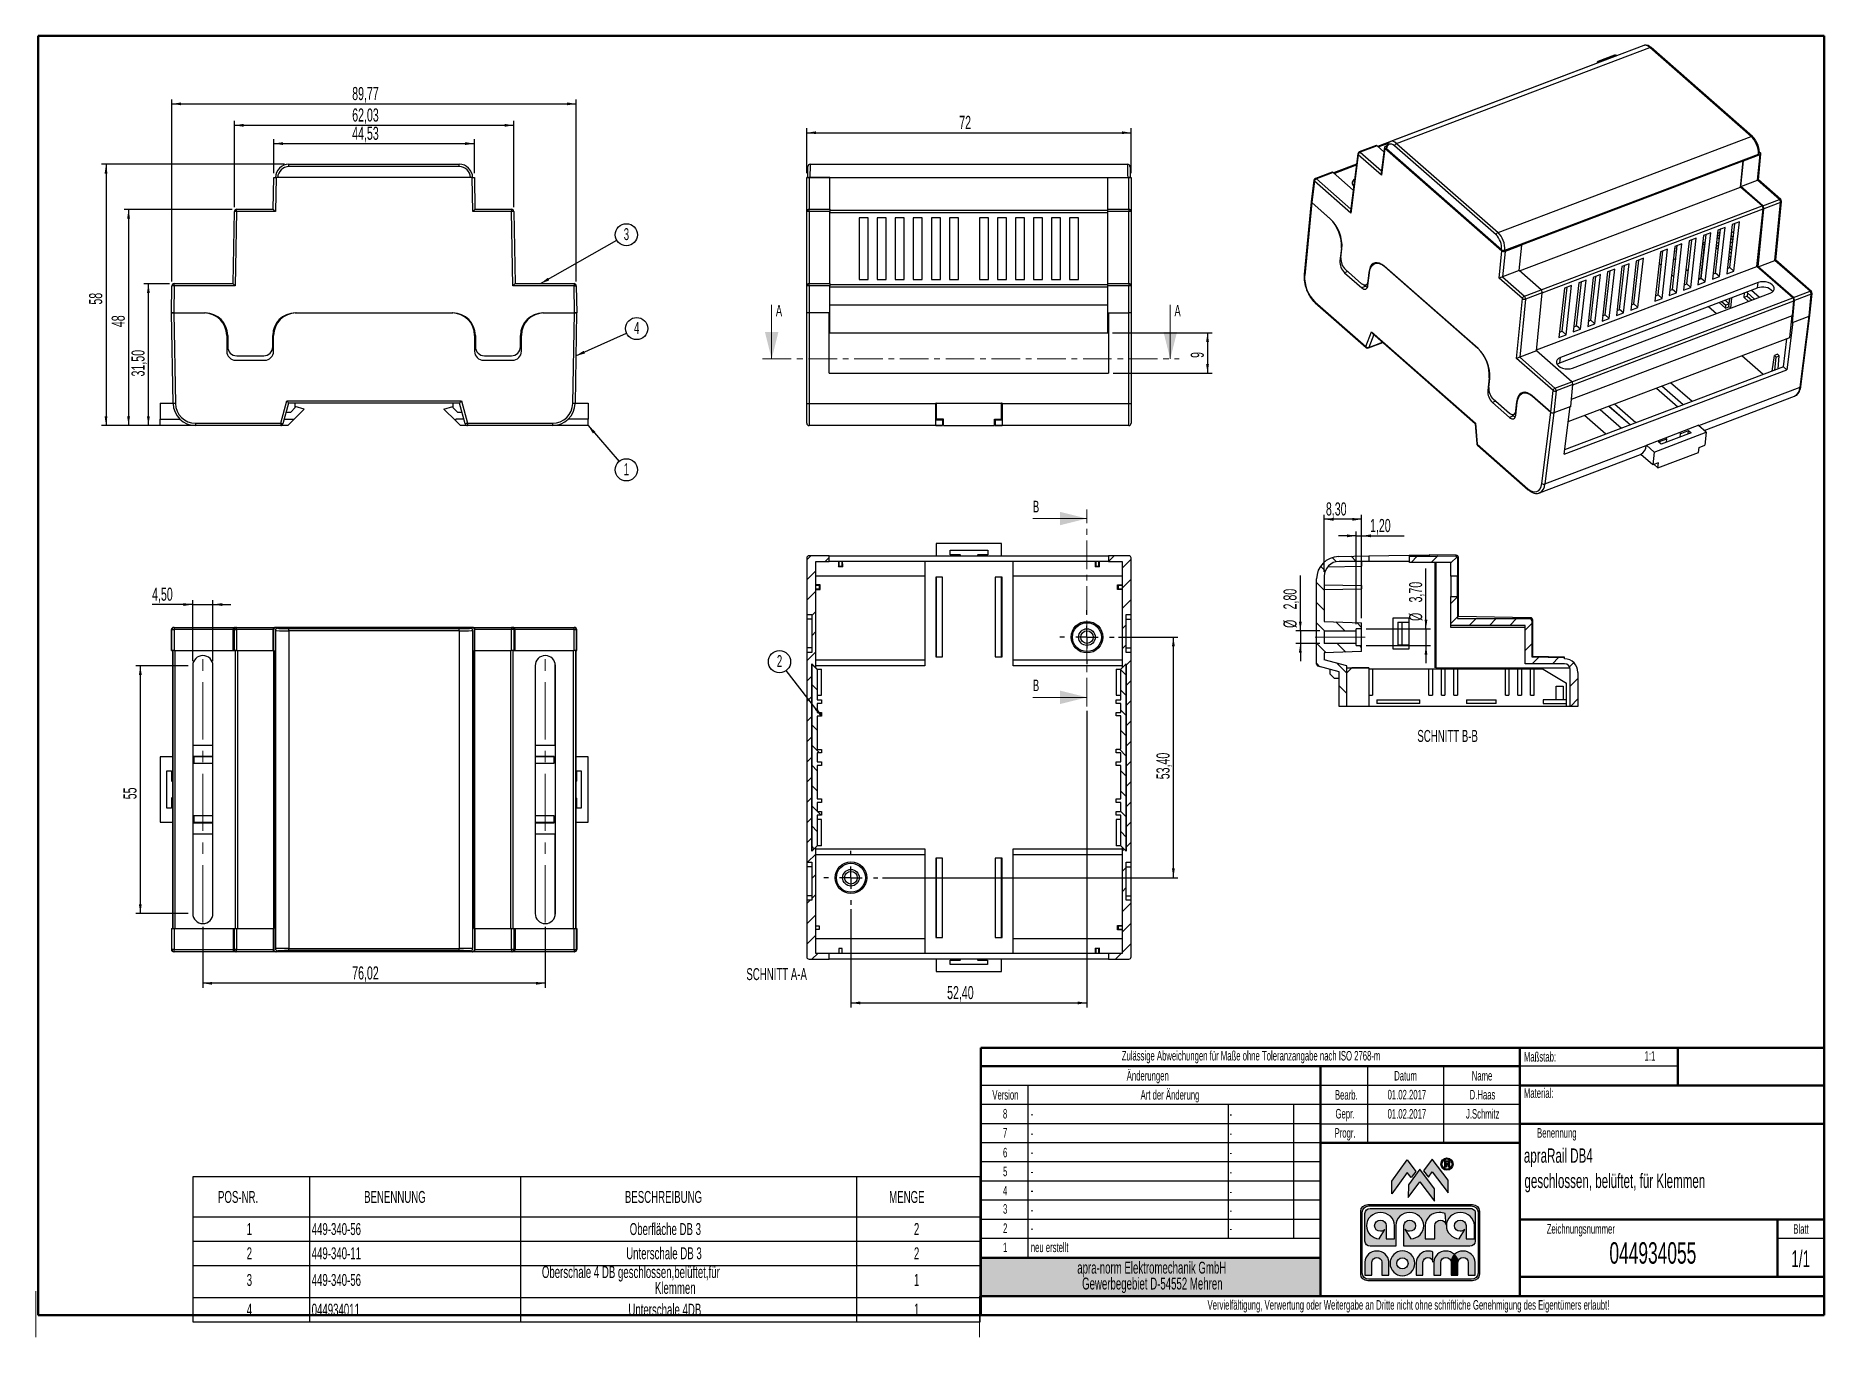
# Model space of a CAD drawing. Header units: millimetres. Extents: x 20 to 416, y 0 to 289.
import ezdxf

# ---------------------------------------------------------------- set-up
doc = ezdxf.new("R2010")
doc.units = ezdxf.units.MM
doc.linetypes.add('CENTER', pattern=[10.16, 6.35, -1.27, 1.27, -1.27])
doc.linetypes.add('CENTERX2', pattern=[20.32, 12.7, -2.54, 2.54, -2.54])
for name, color, linetype in [('5', 5, 'Continuous'), ('8', 1, 'Continuous'), ('HINTERGRUND', 254, 'Continuous'), ('RÄNDER', 7, 'Continuous')]:
    doc.layers.add(name, color=color, linetype=linetype)
doc.layers.add('RAHMEN_DICK', color=7, linetype='Continuous', lineweight=50)
doc.layers.add('SLD-0', color=7, linetype='Continuous', lineweight=50)
doc.styles.add('SLDTEXTSTYLE0', font='TXT', dxfattribs={"width": 0.605})
doc.dimstyles.new('SLDDIMSTYLE0', dxfattribs={"dimtxt": 2.825151, "dimasz": 2.054655, "dimexe": 0, "dimexo": 0.0625, "dimgap": 0.706288, "dimtad": 1, "dimrnd": 1e-09, "dimzin": 12, "dimdsep": 46, "dimtxsty": 'SLDTEXTSTYLE0', "dimsah": 1, "dimcen": 0.09, "dimadec": 0, "dimazin": 3, "dimtfac": 1, "dimtofl": 0, "dimtmove": 0, "dimatfit": 3, "dimfxl": 1, "dimfrac": 2, "dimtolj": 1, "dimtzin": 12, "dimarcsym": 0})
doc.dimstyles.new('SLDDIMSTYLE1', dxfattribs={"dimtxt": 0.18, "dimasz": 2.054655, "dimexe": 0, "dimexo": 0.0625, "dimgap": 0, "dimtad": 0, "dimtih": 1, "dimtoh": 1, "dimdec": 0, "dimrnd": 1e-09, "dimzin": 0, "dimdsep": 46, "dimtxsty": 'Standard', "dimsah": 1, "dimcen": 0.09, "dimadec": 0, "dimazin": 0, "dimtfac": 2.054655, "dimtdec": 0, "dimtofl": 0, "dimtmove": 0, "dimatfit": 3, "dimfxl": 1, "dimfrac": 2, "dimtolj": 1, "dimtzin": 0, "dimarcsym": 0})
doc.dimstyles.new('SLDDIMSTYLE2', dxfattribs={"dimtxt": 2.825151, "dimasz": 2.054655, "dimexe": 0, "dimexo": 0.0625, "dimgap": 0.706288, "dimtad": 1, "dimrnd": 1e-09, "dimzin": 12, "dimdsep": 46, "dimtxsty": 'SLDTEXTSTYLE0', "dimsah": 1, "dimcen": 0.09, "dimadec": 0, "dimazin": 3, "dimtfac": 1, "dimtmove": 0, "dimatfit": 0, "dimfxl": 1, "dimfrac": 2, "dimtolj": 1, "dimtzin": 12, "dimarcsym": 0})

msp = doc.modelspace()

# ---------------------------------------------------------------- texts
at = {"color": 7, "linetype": 'Continuous', "char_height": 2.568, "attachment_point": 1, "style": 'SLDTEXTSTYLE0'}
for s, insert in [('A', (183.787, 229.251)), ('A', (272.27, 229.251)), ('B', (240.846, 185.773)), ('B', (240.846, 146.084))]:
    msp.add_mtext(s, dxfattribs=dict(at, insert=insert))
at = {"layer": '5', "style": 'SLDTEXTSTYLE0'}
for s, insert, char_height, attachment_point in [('SCHNITT B-B', (332.903, 134.899), 2.64583, 2), ('SCHNITT A-A', (183.96, 82.026), 2.64583, 2), ('Zulässige Abweichungen für Maße ohne Toleranzangabe nach ISO 2768-m', (289.263, 63.648), 2.11667, 2), ('Maßstab:', (349.834, 63.418), 2.1167, 1), ('1:1', (377.808, 63.59), 2.1167, 2), ('Änderungen', (266.337, 59.206), 2.1167, 2), ('Datum', (323.563, 59.206), 2.1167, 2), ('Name', (340.537, 59.206), 2.1167, 2), ('Version', (234.742, 54.96), 2.1167, 2), ('Art der Änderung', (271.268, 54.96), 2.11667, 2), ('Bearb.', (310.413, 54.96), 2.1167, 2), ('01.02.2017', (323.858, 55.006), 2.1167, 2), ('D.Haas', (340.642, 55.006), 2.1167, 2), ('Material:', (349.834, 55.358), 2.1167, 1), ('8', (234.672, 50.776), 2.117, 2), ('-', (240.374, 50.761), 2.117, 1), ('-', (284.502, 50.725), 2.117, 1), ('Gepr.', (310.162, 50.776), 2.1167, 2), ('01.02.2017', (323.858, 50.741), 2.1167, 2), ('J.Schmitz', (340.686, 50.741), 2.1167, 2), ('7', (234.672, 46.518), 2.117, 2), ('-', (240.374, 46.496), 2.117, 1), ('-', (284.502, 46.467), 2.117, 1), ('Progr.', (310.143, 46.518), 2.1167, 2), ('Benennung', (357.143, 46.515), 2.1167, 2), ('6', (234.684, 42.143), 2.117, 2), ('-', (240.374, 42.27), 2.117, 1), ('-', (284.502, 42.167), 2.117, 1), ('apraRail DB4', (349.834, 42.013), 3.175, 1), ('5', (234.684, 37.959), 2.117, 2), ('-', (240.374, 37.946), 2.117, 1), ('-', (284.502, 37.874), 2.117, 1), ('geschlossen, belüftet, für Klemmen', (349.963, 36.395), 3.175, 1), ('4', (234.684, 33.701), 2.117, 2), ('-', (240.374, 33.782), 2.117, 1), ('-', (284.502, 33.551), 2.117, 1), ('3', (234.684, 29.635), 2.117, 2), ('-', (240.374, 29.484), 2.117, 1), ('-', (284.502, 29.41), 2.117, 1), ('2', (234.698, 25.372), 2.117, 2), ('-', (240.374, 25.372), 2.117, 1), ('-', (284.502, 25.321), 2.117, 1), ('Zeichnungsnummer', (362.467, 25.211), 2.11667, 2), ('Blatt', (411.348, 25.192), 2.1167, 2), ('1', (234.698, 21.114), 2.117, 2), ('neu erstellt', (240.374, 21.114), 2.11667, 1), ('044934055', (378.458, 21.194), 4.7625, 2), ('1/1', (411.274, 19.362), 3.7042, 2), ('Vervielfältigung, Verwertung oder Weitergabe an Dritte nicht ohne schriftliche Genehmigung des Eigentümers erlaubt!', (324.204, 8.335), 2.116667, 2)]:
    msp.add_mtext(s, dxfattribs=dict(at, insert=insert, char_height=char_height, attachment_point=attachment_point))

# ---------------------------------------------------------------- blocks, each defined once
blk = doc.blocks.new('SW_NOTE_0')
at = {"layer": 'SLD-0', "color": 0, "char_height": 2.6458, "attachment_point": 2, "style": 'SLDTEXTSTYLE0'}
for s, insert in [('apra-norm Elektromechanik GmbH', (29.27, 3.41)), ('Gewerbegebiet D-54552 Mehren', (29.4, -0.12))]:
    blk.add_mtext(s, dxfattribs=dict(at, insert=insert))
blk = doc.blocks.new('SW_TABLEANNOTATION_0')
at = {"layer": '5', "color": 0}
for p, q in [((0, 0), (0, -32.14)), ((174.77, 0), (0, 0)), ((25.88, 0), (25.88, -8.87)), ((72.7, 0), (72.7, -8.87)), ((147.33, 0), (147.33, -8.87)), ((174.77, -32.14), (174.77, 0)), ((0, -8.87), (174.77, -8.87)), ((25.88, -8.87), (25.88, -32.14)), ((72.7, -8.87), (72.7, -32.14)), ((147.33, -8.87), (147.33, -32.14)), ((0, -14.25), (174.77, -14.25)), ((0, -19.64), (174.77, -19.64)), ((0, -26.76), (174.77, -26.76)), ((0, -32.14), (174.77, -32.14))]:
    blk.add_line(p, q, dxfattribs=at)
at = {"layer": '5', "color": 0, "attachment_point": 1, "style": 'SLDTEXTSTYLE0'}
for s, insert, char_height in [('POS-NR.', (5.59, -3.12), 2.646), ('BENENNUNG', (38.02, -3.12), 2.646), ('BESCHREIBUNG', (95.91, -3.12), 2.6458), ('MENGE', (154.58, -3.12), 2.646), ('1', (11.96, -10.25), 2.65), ('449-340-56', (26.38, -10.25), 2.646), ('Oberfläche DB 3', (96.98, -10.25), 2.6458), ('2', (160.07, -10.25), 2.65), ('2', (11.96, -15.63), 2.65), ('449-340-11', (26.38, -15.63), 2.646), ('Unterschale DB 3', (96.2, -15.63), 2.6458), ('2', (160.07, -15.63), 2.65), ('Oberschale 4 DB geschlossen,belüftet,für', (77.48, -19.79), 2.6458), ('3', (11.96, -21.55), 2.65), ('449-340-56', (26.38, -21.55), 2.646), ('Klemmen', (102.57, -23.31), 2.646), ('1', (160.07, -21.55), 2.65), ('4', (11.96, -28.14), 2.65), ('044934011', (26.38, -28.14), 2.646), ('Unterschale 4DB', (96.69, -28.14), 2.6458), ('1', (160.07, -28.14), 2.65)]:
    blk.add_mtext(s, dxfattribs=dict(at, insert=insert, char_height=char_height))
blk = doc.blocks.new('_D')
at = {"layer": '5'}
for p, q in [((49.71, 234.48), (49.71, 274.88)), ((139.48, 234.48), (139.48, 274.88)), ((49.71, 273.88), (139.48, 273.88))]:
    blk.add_line(p, q, dxfattribs=at)
for points in [[(49.71, 273.88), (51.77, 273.57), (51.77, 274.2)], [(139.48, 273.88), (137.42, 274.2), (137.42, 273.57)]]:
    blk.add_solid(points, dxfattribs=at)
at = {"layer": '5', "insert": (89.74, 277.63), "char_height": 2.91, "attachment_point": 1, "style": 'SLDTEXTSTYLE0'}
blk.add_mtext('89,77', dxfattribs=at)
blk = doc.blocks.new('_D_1')
at = {"layer": '5'}
for p, q in [((63.58, 250.98), (63.58, 270.12)), ((125.61, 250.98), (125.61, 270.12)), ((63.58, 269.12), (125.61, 269.12))]:
    blk.add_line(p, q, dxfattribs=at)
for points in [[(63.58, 269.12), (65.64, 268.8), (65.64, 269.44)], [(125.61, 269.12), (123.55, 269.44), (123.55, 268.8)]]:
    blk.add_solid(points, dxfattribs=at)
at = {"layer": '5', "insert": (89.74, 272.87), "char_height": 2.91, "attachment_point": 1, "style": 'SLDTEXTSTYLE0'}
blk.add_mtext('62,03', dxfattribs=at)
blk = doc.blocks.new('_D_2')
at = {"layer": '5'}
for p, q in [((72.33, 258.52), (72.33, 266.06)), ((116.86, 258.52), (116.86, 266.06)), ((72.33, 265.06), (116.86, 265.06))]:
    blk.add_line(p, q, dxfattribs=at)
for points in [[(72.33, 265.06), (74.38, 264.75), (74.38, 265.38)], [(116.86, 265.06), (114.81, 265.38), (114.81, 264.75)]]:
    blk.add_solid(points, dxfattribs=at)
at = {"layer": '5', "insert": (89.74, 268.81), "char_height": 2.91, "attachment_point": 1, "style": 'SLDTEXTSTYLE0'}
blk.add_mtext('44,53', dxfattribs=at)
blk = doc.blocks.new('_D_3')
at = {"layer": '5'}
for p, q in [((49.21, 233.97), (43.5, 233.97)), ((44.5, 202.47), (44.5, 233.97)), ((46.1, 202.47), (43.5, 202.47))]:
    blk.add_line(p, q, dxfattribs=at)
for points in [[(44.5, 233.97), (44.18, 231.92), (44.81, 231.92)], [(44.5, 202.47), (44.81, 204.53), (44.18, 204.53)]]:
    blk.add_solid(points, dxfattribs=at)
at = {"layer": '5', "insert": (40.74, 213.37), "char_height": 2.91, "attachment_point": 1, "rotation": 90, "style": 'SLDTEXTSTYLE0'}
blk.add_mtext('31,50', dxfattribs=at)
blk = doc.blocks.new('_D_4')
at = {"layer": '5'}
for p, q in [((63.08, 250.47), (39.1, 250.47)), ((40.1, 250.47), (40.1, 202.47)), ((53.99, 202.47), (39.1, 202.47))]:
    blk.add_line(p, q, dxfattribs=at)
for points in [[(40.1, 250.47), (39.78, 248.42), (40.41, 248.42)], [(40.1, 202.47), (40.41, 204.53), (39.78, 204.53)]]:
    blk.add_solid(points, dxfattribs=at)
at = {"layer": '5', "insert": (36.34, 224.32), "char_height": 2.91, "attachment_point": 1, "rotation": 90, "style": 'SLDTEXTSTYLE0'}
blk.add_mtext('48', dxfattribs=at)
blk = doc.blocks.new('_D_5')
at = {"layer": '5'}
for p, q in [((74.71, 260.47), (34.1, 260.47)), ((35.1, 260.47), (35.1, 202.47)), ((53.99, 202.47), (34.1, 202.47))]:
    blk.add_line(p, q, dxfattribs=at)
for points in [[(35.1, 260.47), (34.78, 258.42), (35.41, 258.42)], [(35.1, 202.47), (35.41, 204.53), (34.78, 204.53)]]:
    blk.add_solid(points, dxfattribs=at)
at = {"layer": '5', "insert": (31.34, 229.32), "char_height": 2.91, "attachment_point": 1, "rotation": 90, "style": 'SLDTEXTSTYLE0'}
blk.add_mtext('58', dxfattribs=at)
blk = doc.blocks.new('SW_NOTE_1')
at = {"layer": '5', "color": 0}
blk.add_circle((2.25, 1.01), 2.46, dxfattribs=at)
at = {"layer": '5', "color": 0, "insert": (2.26, 2.48), "char_height": 2.65, "attachment_point": 2, "style": 'SLDTEXTSTYLE0'}
blk.add_mtext('4', dxfattribs=at)
blk = doc.blocks.new('SW_NOTE_2')
at = {"layer": '5', "color": 0}
blk.add_circle((2.14, 1.22), 2.46, dxfattribs=at)
at = {"layer": '5', "color": 0, "insert": (2.15, 2.69), "char_height": 2.65, "attachment_point": 2, "style": 'SLDTEXTSTYLE0'}
blk.add_mtext('3', dxfattribs=at)
blk = doc.blocks.new('SW_NOTE_3')
at = {"layer": '5', "color": 0}
blk.add_circle((1.61, -1.86), 2.46, dxfattribs=at)
at = {"layer": '5', "color": 0, "insert": (1.63, -0.4), "char_height": 2.65, "attachment_point": 2, "style": 'SLDTEXTSTYLE0'}
blk.add_mtext('1', dxfattribs=at)
blk = doc.blocks.new('_D_6')
at = {"layer": '5'}
for p, q in [((190.65, 258.52), (190.65, 268.47)), ((190.65, 267.47), (262.65, 267.47)), ((262.65, 258.52), (262.65, 268.47))]:
    blk.add_line(p, q, dxfattribs=at)
for points in [[(190.65, 267.47), (192.7, 267.16), (192.7, 267.79)], [(262.65, 267.47), (260.59, 267.79), (260.59, 267.16)]]:
    blk.add_solid(points, dxfattribs=at)
at = {"layer": '5', "insert": (224.49, 271.23), "char_height": 2.91, "attachment_point": 1, "style": 'SLDTEXTSTYLE0'}
blk.add_mtext('72', dxfattribs=at)
blk = doc.blocks.new('_D_7')
at = {"layer": '5'}
for p, q in [((258.5, 223.07), (280.61, 223.07)), ((279.61, 223.07), (279.61, 214.07)), ((258.65, 214.07), (280.61, 214.07))]:
    blk.add_line(p, q, dxfattribs=at)
for points in [[(279.61, 223.07), (279.29, 221.02), (279.92, 221.02)], [(279.61, 214.07), (279.92, 216.13), (279.29, 216.13)]]:
    blk.add_solid(points, dxfattribs=at)
at = {"layer": '5', "insert": (275.86, 217.49), "char_height": 2.91, "attachment_point": 1, "rotation": 90, "style": 'SLDTEXTSTYLE0'}
blk.add_mtext('9', dxfattribs=at)
blk = doc.blocks.new('_D_8')
at = {"layer": '5'}
for p, q in [((54.34, 150.17), (54.34, 163.75)), ((58.84, 150.17), (58.84, 163.75)), ((54.34, 162.75), (45.32, 162.75)), ((54.34, 162.75), (58.84, 162.75)), ((58.84, 162.75), (62.79, 162.75))]:
    blk.add_line(p, q, dxfattribs=at)
for points in [[(54.34, 162.75), (52.28, 163.06), (52.28, 162.43)], [(58.84, 162.75), (60.89, 162.43), (60.89, 163.06)]]:
    blk.add_solid(points, dxfattribs=at)
at = {"layer": '5', "insert": (45.32, 166.5), "char_height": 2.91, "attachment_point": 1, "style": 'SLDTEXTSTYLE0'}
blk.add_mtext('4,50', dxfattribs=at)
blk = doc.blocks.new('_D_9')
at = {"layer": '5'}
for p, q in [((53.34, 149.17), (41.71, 149.17)), ((42.71, 149.17), (42.71, 94.17)), ((53.34, 94.17), (41.71, 94.17))]:
    blk.add_line(p, q, dxfattribs=at)
for points in [[(42.71, 149.17), (42.39, 147.11), (43.02, 147.11)], [(42.71, 94.17), (43.02, 96.22), (42.39, 96.22)]]:
    blk.add_solid(points, dxfattribs=at)
at = {"layer": '5', "insert": (38.96, 119.51), "char_height": 2.91, "attachment_point": 1, "rotation": 90, "style": 'SLDTEXTSTYLE0'}
blk.add_mtext('55', dxfattribs=at)
blk = doc.blocks.new('_D_10')
at = {"layer": '5'}
for p, q in [((56.59, 91.17), (56.59, 77.67)), ((132.6, 91.17), (132.6, 77.67)), ((132.6, 78.67), (56.59, 78.67))]:
    blk.add_line(p, q, dxfattribs=at)
for points in [[(56.59, 78.67), (58.64, 78.35), (58.64, 78.98)], [(132.6, 78.67), (130.55, 78.98), (130.55, 78.35)]]:
    blk.add_solid(points, dxfattribs=at)
at = {"layer": '5', "insert": (89.74, 82.42), "char_height": 2.91, "attachment_point": 1, "style": 'SLDTEXTSTYLE0'}
blk.add_mtext('76,02', dxfattribs=at)
blk = doc.blocks.new('_D_11')
at = {"layer": '5'}
for p, q in [((252.85, 139.14), (252.85, 73.31)), ((200.45, 95.11), (200.45, 73.31)), ((200.45, 74.31), (252.85, 74.31))]:
    blk.add_line(p, q, dxfattribs=at)
for points in [[(200.45, 74.31), (202.5, 73.99), (202.5, 74.62)], [(252.85, 74.31), (250.79, 74.62), (250.79, 73.99)]]:
    blk.add_solid(points, dxfattribs=at)
at = {"layer": '5', "insert": (221.8, 78.06), "char_height": 2.91, "attachment_point": 1, "style": 'SLDTEXTSTYLE0'}
blk.add_mtext('52,40', dxfattribs=at)
blk = doc.blocks.new('_D_12')
at = {"layer": '5'}
for p, q in [((259.85, 155.51), (273.02, 155.51)), ((272.02, 102.11), (272.02, 155.51)), ((207.45, 102.11), (273.02, 102.11))]:
    blk.add_line(p, q, dxfattribs=at)
for points in [[(272.02, 155.51), (271.71, 153.45), (272.34, 153.45)], [(272.02, 102.11), (272.34, 104.16), (271.71, 104.16)]]:
    blk.add_solid(points, dxfattribs=at)
at = {"layer": '5', "insert": (268.27, 123.96), "char_height": 2.91, "attachment_point": 1, "rotation": 90, "style": 'SLDTEXTSTYLE0'}
blk.add_mtext('53,40', dxfattribs=at)
blk = doc.blocks.new('SW_NOTE_4')
at = {"layer": '5', "color": 0}
blk.add_circle((-1.51, 1.95), 2.46, dxfattribs=at)
at = {"layer": '5', "color": 0, "insert": (-1.5, 3.41), "char_height": 2.65, "attachment_point": 2, "style": 'SLDTEXTSTYLE0'}
blk.add_mtext('2', dxfattribs=at)
blk = doc.blocks.new('SW_CENTERMARKSYMBOL_0')
at = {"layer": '5', "color": 0}
for p, q in [((0, 5), (0, 6)), ((-5, 0), (-6, 0)), ((0, 0), (-2.5, 0)), ((0, 0), (0, 2.5)), ((0, 0), (0, -2.5)), ((0, 0), (2.5, 0)), ((5, 0), (6, 0)), ((0, -5), (0, -6))]:
    blk.add_line(p, q, dxfattribs=at)
blk = doc.blocks.new('SW_CENTERMARKSYMBOL_1')
at = {"layer": '5', "color": 0}
for p, q in [((0, 5), (0, 6)), ((-5, 0), (-6, 0)), ((0, 0), (-2.5, 0)), ((0, 0), (0, 2.5)), ((0, 0), (0, -2.5)), ((0, 0), (2.5, 0)), ((5, 0), (6, 0)), ((0, -5), (0, -6))]:
    blk.add_line(p, q, dxfattribs=at)
blk = doc.blocks.new('_D_13')
at = {"layer": '5'}
for p, q in [((300.21, 156.91), (300.21, 169.21)), ((304.51, 156.91), (299.21, 156.91)), ((300.21, 156.91), (300.21, 154.11)), ((304.51, 154.11), (299.21, 154.11)), ((300.21, 154.11), (300.21, 150.15))]:
    blk.add_line(p, q, dxfattribs=at)
for points in [[(300.21, 156.91), (300.52, 158.96), (299.89, 158.96)], [(300.21, 154.11), (299.89, 152.05), (300.52, 152.05)]]:
    blk.add_solid(points, dxfattribs=at)
at = {"layer": '5', "char_height": 2.91, "attachment_point": 1, "rotation": 90, "style": 'SLDTEXTSTYLE0'}
for s, insert in [('2,80', (296.46, 161.66)), ('%%c', (296.46, 157.54))]:
    blk.add_mtext(s, dxfattribs=dict(at, insert=insert))
blk = doc.blocks.new('_D_14')
at = {"layer": '5'}
for p, q in [((305.51, 170.01), (305.51, 182.67)), ((313.81, 159.72), (313.81, 182.67)), ((313.81, 181.67), (305.51, 181.67))]:
    blk.add_line(p, q, dxfattribs=at)
for points in [[(305.51, 181.67), (307.57, 181.35), (307.57, 181.98)], [(313.81, 181.67), (311.76, 181.98), (311.76, 181.35)]]:
    blk.add_solid(points, dxfattribs=at)
at = {"layer": '5', "insert": (305.89, 185.42), "char_height": 2.91, "attachment_point": 1, "style": 'SLDTEXTSTYLE0'}
blk.add_mtext('8,30', dxfattribs=at)
blk = doc.blocks.new('_D_15')
at = {"layer": '5'}
for p, q in [((312.61, 158.36), (312.61, 178.99)), ((313.81, 159.72), (313.81, 178.99)), ((312.61, 177.99), (308.66, 177.99)), ((312.61, 177.99), (313.81, 177.99)), ((313.81, 177.99), (323.23, 177.99))]:
    blk.add_line(p, q, dxfattribs=at)
for points in [[(312.61, 177.99), (310.56, 178.31), (310.56, 177.68)], [(313.81, 177.99), (315.87, 177.68), (315.87, 178.31)]]:
    blk.add_solid(points, dxfattribs=at)
at = {"layer": '5', "insert": (315.68, 181.74), "char_height": 2.91, "attachment_point": 1, "style": 'SLDTEXTSTYLE0'}
blk.add_mtext('1,20', dxfattribs=at)
blk = doc.blocks.new('_D_16')
at = {"layer": '5'}
for p, q in [((328.1, 157.36), (328.1, 170.75)), ((314.81, 157.36), (329.1, 157.36)), ((328.1, 157.36), (328.1, 153.66)), ((314.81, 153.66), (329.1, 153.66)), ((328.1, 153.66), (328.1, 149.7))]:
    blk.add_line(p, q, dxfattribs=at)
for points in [[(328.1, 157.36), (328.41, 159.41), (327.78, 159.41)], [(328.1, 153.66), (327.78, 151.6), (328.41, 151.6)]]:
    blk.add_solid(points, dxfattribs=at)
at = {"layer": '5', "char_height": 2.91, "attachment_point": 1, "rotation": 90, "style": 'SLDTEXTSTYLE0'}
for s, insert in [('3,70', (324.34, 163.21)), ('%%c', (324.34, 159.09))]:
    blk.add_mtext(s, dxfattribs=dict(at, insert=insert))

# ---------------------------------------------------------------- dimensions: what is measured, and where the dimension line sits
at = {"layer": '5'}
for base, p1, p2, dimstyle, picture, middle in [((139.4779, 273.882), (49.7126, 233.4799), (139.4779, 233.4799), 'SLDDIMSTYLE0', '_D', (94.5953, 273.882)), ((125.609, 269.119), (63.582, 249.981), (125.609, 249.981), 'SLDDIMSTYLE0', '_D_1', (94.595, 269.119)), ((262.646, 267.474), (190.646, 257.524), (262.646, 257.524), 'SLDDIMSTYLE0', '_D_6', (226.646, 267.474)), ((116.862, 265.061), (72.328, 257.524), (116.862, 257.524), 'SLDDIMSTYLE0', '_D_2', (94.595, 265.061)), ((305.513, 181.668), (313.813, 158.716), (305.513, 169.006), 'SLDDIMSTYLE0', '_D_14', (309.663, 181.668)), ((313.813, 177.992), (312.613, 157.356), (313.813, 158.716), 'SLDDIMSTYLE2', '_D_15', (319.457, 177.992)), ((58.837, 162.746), (54.337, 149.166), (58.837, 149.166), 'SLDDIMSTYLE2', '_D_8', (49.091, 162.746)), ((252.846, 74.306), (200.446, 96.106), (252.846, 140.144), 'SLDDIMSTYLE0', '_D_11', (226.646, 74.306)), ((56.587, 78.666), (132.603, 92.166), (56.587, 92.166), 'SLDDIMSTYLE0', '_D_10', (94.595, 78.666))]:
    dim = msp.add_linear_dim(base=base, p1=p1, p2=p2, dimstyle=dimstyle, dxfattribs=at)
    dim.commit()
    dim.dimension.update_dxf_attribs({"geometry": picture, "text_midpoint": middle, "dimtype": 160})
for base, p1, p2, picture, middle in [((35.095, 202.472), (75.709, 260.474), (54.988, 202.472), '_D_5', (35.095, 231.473)), ((40.095, 202.472), (64.082, 250.472), (54.988, 202.472), '_D_4', (40.095, 226.472)), ((44.495, 233.972), (47.095, 202.472), (50.213, 233.972), '_D_3', (44.495, 218.222)), ((279.607, 214.072), (257.496, 223.073), (257.646, 214.072), '_D_7', (279.607, 218.573)), ((272.021, 155.506), (206.446, 102.106), (258.846, 155.506), '_D_12', (272.021, 128.806)), ((42.708, 94.166), (54.337, 149.166), (54.337, 94.166), '_D_9', (42.708, 121.666))]:
    dim = msp.add_linear_dim(base=base, p1=p1, p2=p2, angle=90, dimstyle='SLDDIMSTYLE0', dxfattribs=at)
    dim.commit()
    dim.dimension.update_dxf_attribs({"geometry": picture, "text_midpoint": middle, "dimtype": 160})
for base, p1, p2, picture, middle in [((328.096, 153.656), (313.813, 157.356), (313.813, 153.656), '_D_16', (328.096, 164.921)), ((300.208, 154.106), (305.513, 156.906), (305.513, 154.106), '_D_13', (300.208, 163.377))]:
    dim = msp.add_linear_dim(base=base, p1=p1, p2=p2, angle=90, text='%%c<>', dimstyle='SLDDIMSTYLE2', dxfattribs=at)
    dim.commit()
    dim.dimension.update_dxf_attribs({"geometry": picture, "text_midpoint": middle, "dimtype": 160})

# ---------------------------------------------------------------- hatches: boundary and pattern name
at = {"linetype": 'Continuous', "lineweight": 18}
h = msp.add_hatch(dxfattribs=at)
h.set_pattern_fill('ANSI31', style=0)
edge = h.paths.add_edge_path(flags=0)
edge.add_line((192.646, 172.306), (195.646, 172.306))
edge.add_line((195.646, 172.306), (195.646, 173.585))
edge.add_line((195.646, 173.585), (191.146, 173.585))
edge.add_ellipse((191.146, 173.085), major_axis=(0, 0.5), ratio=0.9998477, start_angle=360, end_angle=450)
edge.add_line((190.646, 173.085), (190.646, 160.525))
edge.add_line((190.646, 160.525), (191.746, 160.525))
edge.add_line((191.746, 160.525), (191.746, 152.087))
edge.add_line((191.746, 152.087), (190.646, 152.087))
edge.add_line((190.646, 152.087), (190.646, 105.525))
edge.add_line((190.646, 105.525), (191.746, 105.525))
edge.add_line((191.746, 105.525), (191.746, 97.087))
edge.add_line((191.746, 97.087), (190.646, 97.087))
edge.add_line((190.646, 97.087), (190.646, 84.527))
edge.add_ellipse((191.146, 84.527), major_axis=(0, 0.5), ratio=0.9998477, start_angle=90, end_angle=180)
edge.add_line((191.146, 84.027), (195.646, 84.027))
edge.add_line((195.646, 84.027), (195.646, 85.306))
edge.add_line((195.646, 85.306), (192.646, 85.306))
edge.add_line((192.646, 85.306), (192.646, 108.906))
edge.add_line((192.646, 108.906), (191.746, 108.006))
edge.add_line((191.746, 108.006), (191.746, 149.606))
edge.add_line((191.746, 149.606), (192.646, 148.706))
edge.add_line((192.646, 148.706), (192.646, 172.306))
h = msp.add_hatch(dxfattribs=at)
h.set_pattern_fill('ANSI31', style=0)
edge = h.paths.add_edge_path(flags=0)
edge.add_line((257.646, 85.306), (257.646, 84.027))
edge.add_line((257.646, 84.027), (262.146, 84.027))
edge.add_ellipse((262.146, 84.527), major_axis=(0, 0.5), ratio=0.9998477, start_angle=180, end_angle=270)
edge.add_line((262.646, 84.527), (262.646, 97.087))
edge.add_line((262.646, 97.087), (261.546, 97.087))
edge.add_line((261.546, 97.087), (261.546, 105.525))
edge.add_line((261.546, 105.525), (262.646, 105.525))
edge.add_line((262.646, 105.525), (262.646, 152.087))
edge.add_line((262.646, 152.087), (261.546, 152.087))
edge.add_line((261.546, 152.087), (261.546, 160.525))
edge.add_line((261.546, 160.525), (262.646, 160.525))
edge.add_line((262.646, 160.525), (262.646, 173.085))
edge.add_ellipse((262.146, 173.085), major_axis=(0, 0.5), ratio=0.9998477, start_angle=270, end_angle=360)
edge.add_line((262.146, 173.585), (257.646, 173.585))
edge.add_line((257.646, 173.585), (257.646, 172.306))
edge.add_line((257.646, 172.306), (260.646, 172.306))
edge.add_line((260.646, 172.306), (260.646, 148.706))
edge.add_line((260.646, 148.706), (261.546, 149.606))
edge.add_line((261.546, 149.606), (261.546, 108.006))
edge.add_line((261.546, 108.006), (260.646, 108.906))
edge.add_line((260.646, 108.906), (260.646, 85.306))
edge.add_line((260.646, 85.306), (257.646, 85.306))
h = msp.add_hatch(dxfattribs=at)
h.set_pattern_fill('ANSI31', angle=90, style=0)
edge = h.paths.add_edge_path(flags=0)
edge.add_line((308.813, 140.144), (310.513, 140.144))
edge.add_line((310.513, 140.144), (310.513, 149.11))
edge.add_line((310.513, 149.11), (305.513, 150.45))
edge.add_line((305.513, 150.45), (305.513, 152.006))
edge.add_line((305.513, 152.006), (313.813, 152.296))
edge.add_line((313.813, 152.296), (313.813, 153.656))
edge.add_line((313.813, 153.656), (312.613, 153.656))
edge.add_line((312.613, 153.656), (312.613, 154.106))
edge.add_line((312.613, 154.106), (305.513, 154.106))
edge.add_line((305.513, 154.106), (305.513, 156.906))
edge.add_line((305.513, 156.906), (312.613, 156.906))
edge.add_line((312.613, 156.906), (312.613, 157.356))
edge.add_line((312.613, 157.356), (313.813, 157.356))
edge.add_line((313.813, 157.356), (313.813, 158.716))
edge.add_line((313.813, 158.716), (305.513, 159.006))
edge.add_line((305.513, 159.006), (305.513, 169.006))
edge.add_arc((308.813, 169.006), 3.3, 90, 180, ccw=False)
edge.add_line((308.813, 172.306), (315.413, 172.306))
edge.add_line((315.413, 172.306), (315.413, 173.529))
edge.add_line((315.413, 173.529), (308.726, 173.413))
edge.add_arc((308.813, 168.413), 5, 91, 180)
edge.add_line((303.813, 168.413), (303.813, 149.53))
edge.add_arc((304.313, 149.53), 0.5, 180, 254.99728)
edge.add_line((304.184, 149.047), (308.813, 147.806))
edge.add_line((308.813, 147.806), (308.813, 140.144))
h = msp.add_hatch(dxfattribs=at)
h.set_pattern_fill('ANSI31', style=0)
edge = h.paths.add_edge_path(flags=0)
edge.add_line((324.415, 173.508), (324.415, 172.111))
edge.add_line((324.415, 172.111), (333.613, 172.111))
edge.add_line((333.613, 172.111), (333.613, 169.064))
edge.add_line((333.613, 169.064), (335.115, 169.064))
edge.add_line((335.115, 169.064), (335.115, 173.003))
edge.add_arc((334.617, 173.003), 0.497, 0, 89.08411)
edge.add_line((334.625, 173.5), (330.613, 173.564))
edge.add_line((330.613, 173.564), (330.613, 173.508))
edge.add_line((330.613, 173.508), (324.415, 173.508))
h = msp.add_hatch(dxfattribs=at)
h.set_pattern_fill('ANSI31', style=0)
edge = h.paths.add_edge_path(flags=0)
edge.add_line((361.816, 140.144), (361.816, 147.692))
edge.add_arc((358.816, 147.692), 3, 0, 89)
edge.add_line((358.868, 150.692), (358.866, 150.692))
edge.add_line((358.866, 150.692), (358.866, 150.972))
edge.add_line((358.866, 150.972), (351.613, 151.108))
edge.add_line((351.613, 151.108), (351.613, 159.115))
edge.add_arc((351.116, 159.115), 0.497, 0, 90)
edge.add_line((351.116, 159.612), (335.115, 159.612))
edge.add_line((335.115, 159.612), (335.115, 164.564))
edge.add_line((335.115, 164.564), (333.613, 164.564))
edge.add_line((333.613, 164.564), (333.613, 158.111))
edge.add_line((333.613, 158.111), (350.113, 158.111))
edge.add_line((350.113, 158.111), (350.113, 149.611))
edge.add_line((350.113, 149.611), (358.866, 149.611))
edge.add_arc((358.866, 148.361), 1.25, 0, 90, ccw=False)
edge.add_line((360.116, 148.361), (360.116, 140.144))
edge.add_line((360.116, 140.144), (361.816, 140.144))
h = msp.add_hatch(dxfattribs=at)
h.set_pattern_fill('ANSI31', angle=90, style=0)
h.paths.add_polyline_path([(192.946, 127.801), (192.946, 129.801), (193.946, 129.801), (193.946, 130.601), (192.946, 130.601), (192.946, 138.001), (193.946, 138.001), (193.946, 138.801), (192.946, 138.801), (192.946, 140.801), (193.946, 140.801), (193.946, 141.601), (192.946, 141.601), (192.946, 148.401), (191.746, 149.601), (191.746, 108.001), (192.946, 109.201), (192.946, 116.001), (193.946, 116.001), (193.946, 116.801), (192.946, 116.801), (192.946, 118.801), (193.946, 118.801), (193.946, 119.601), (192.946, 119.601), (192.946, 127.001), (193.946, 127.001), (193.946, 127.801)], flags=0)
h = msp.add_hatch(dxfattribs=at)
h.set_pattern_fill('ANSI31', angle=90, style=0)
h.paths.add_polyline_path([(260.346, 129.811), (260.346, 127.811), (259.346, 127.811), (259.346, 127.011), (260.346, 127.011), (260.346, 119.611), (259.346, 119.611), (259.346, 118.811), (260.346, 118.811), (260.346, 116.811), (259.346, 116.811), (259.346, 116.011), (260.346, 116.011), (260.346, 109.211), (261.546, 108.011), (261.546, 149.611), (260.346, 148.411), (260.346, 141.611), (259.346, 141.611), (259.346, 140.811), (260.346, 140.811), (260.346, 138.811), (259.346, 138.811), (259.346, 138.011), (260.346, 138.011), (260.346, 130.611), (259.346, 130.611), (259.346, 129.811)], flags=0)
at = {"layer": '5'}
h = msp.add_hatch(color=256, dxfattribs=at)
edge = h.paths.add_edge_path(flags=0)
edge.add_arc((332.762, 38.546), 1.36, 0, 360)
edge = h.paths.add_edge_path(flags=0)
edge.add_arc((332.762, 38.546), 1.123, 0, 360)
for points in [[(323.926, 39.487), (320.489, 34.75), (320.483, 31.911), (323.957, 36.688), (324.835, 35.53), (325.864, 36.924)], [(326.719, 34.599), (329.968, 30.299), (329.961, 33.065), (326.706, 37.372), (324.183, 33.96), (324.155, 31.132)], [(329.484, 36.798), (333, 32.146), (332.993, 34.943), (329.464, 39.597), (327.574, 37.003), (328.627, 35.626)]]:
    msp.add_hatch(color=256, dxfattribs=at).paths.add_polyline_path(points, flags=0)
h = msp.add_hatch(color=256, dxfattribs=at)
edge = h.paths.add_edge_path(flags=0)
edge.add_spline(control_points=[(332.895, 38.396), (332.92, 38.396), (332.949, 38.39), (332.968, 38.383)], knot_values=[0.6875, 0.6875, 0.6875, 0.6875, 0.71875, 0.71875, 0.71875, 0.71875], weights=[1, 1, 1, 1], degree=3, periodic=0)
edge.add_spline(control_points=[(332.968, 38.383), (332.987, 38.376), (332.995, 38.369), (333.003, 38.354)], knot_values=[0.65625, 0.65625, 0.65625, 0.65625, 0.6875, 0.6875, 0.6875, 0.6875], weights=[1, 1, 1, 1], degree=3, periodic=0)
edge.add_spline(control_points=[(333.003, 38.354), (333.019, 38.325), (333.035, 38.267), (333.042, 38.221)], knot_values=[0.625, 0.625, 0.625, 0.625, 0.65625, 0.65625, 0.65625, 0.65625], weights=[1, 1, 1, 1], degree=3, periodic=0)
edge.add_spline(control_points=[(333.042, 38.221), (333.055, 38.156), (333.055, 38.086), (333.057, 38.022)], knot_values=[0.5625, 0.5625, 0.5625, 0.5625, 0.59375, 0.59375, 0.59375, 0.59375], weights=[1, 1, 1, 1], degree=3, periodic=0)
edge.add_spline(control_points=[(333.057, 38.022), (333.057, 37.99), (333.059, 37.959), (333.074, 37.924)], knot_values=[0.53125, 0.53125, 0.53125, 0.53125, 0.5625, 0.5625, 0.5625, 0.5625], weights=[1, 1, 1, 1], degree=3, periodic=0)
edge.add_spline(control_points=[(333.074, 37.924), (333.082, 37.906), (333.094, 37.888), (333.103, 37.876)], knot_values=[0.5, 0.5, 0.5, 0.5, 0.53125, 0.53125, 0.53125, 0.53125], weights=[1, 1, 1, 1], degree=3, periodic=0)
edge.add_spline(control_points=[(333.103, 37.876), (333.111, 37.865), (333.117, 37.861), (333.124, 37.853)], knot_values=[0.46875, 0.46875, 0.46875, 0.46875, 0.5, 0.5, 0.5, 0.5], weights=[1, 1, 1, 1], degree=3, periodic=0)
edge.add_line((333.124, 37.853), (333.48, 37.853))
edge.add_spline(control_points=[(333.48, 37.853), (333.454, 37.884), (333.426, 37.918), (333.404, 37.946)], knot_values=[0.34375, 0.34375, 0.34375, 0.34375, 0.375, 0.375, 0.375, 0.375], weights=[1, 1, 1, 1], degree=3, periodic=0)
edge.add_spline(control_points=[(333.404, 37.946), (333.383, 37.973), (333.369, 37.995), (333.359, 38.027)], knot_values=[0.3125, 0.3125, 0.3125, 0.3125, 0.34375, 0.34375, 0.34375, 0.34375], weights=[1, 1, 1, 1], degree=3, periodic=0)
edge.add_spline(control_points=[(333.359, 38.027), (333.34, 38.09), (333.339, 38.192), (333.332, 38.275)], knot_values=[0.28125, 0.28125, 0.28125, 0.28125, 0.3125, 0.3125, 0.3125, 0.3125], weights=[1, 1, 1, 1], degree=3, periodic=0)
edge.add_spline(control_points=[(333.332, 38.275), (333.323, 38.369), (333.295, 38.475), (333.223, 38.535)], knot_values=[0.21875, 0.21875, 0.21875, 0.21875, 0.25, 0.25, 0.25, 0.25], weights=[1, 1, 1, 1], degree=3, periodic=0)
edge.add_spline(control_points=[(333.223, 38.535), (333.315, 38.606), (333.362, 38.739), (333.362, 38.856)], knot_values=[0.15625, 0.15625, 0.15625, 0.15625, 0.1875, 0.1875, 0.1875, 0.1875], weights=[1, 1, 1, 1], degree=3, periodic=0)
edge.add_spline(control_points=[(333.362, 38.856), (333.362, 38.962), (333.32, 39.075), (333.236, 39.148)], knot_values=[0.09375, 0.09375, 0.09375, 0.09375, 0.125, 0.125, 0.125, 0.125], weights=[1, 1, 1, 1], degree=3, periodic=0)
edge.add_spline(control_points=[(333.236, 39.148), (333.152, 39.221), (333.025, 39.254), (332.911, 39.254)], knot_values=[0.0625, 0.0625, 0.0625, 0.0625, 0.09375, 0.09375, 0.09375, 0.09375], weights=[1, 1, 1, 1], degree=3, periodic=0)
edge.add_line((332.911, 39.254), (332.248, 39.254))
edge.add_line((332.248, 39.254), (332.248, 37.853))
edge.add_line((332.248, 37.853), (332.549, 37.853))
edge.add_line((332.549, 37.853), (332.549, 38.396))
edge.add_line((332.549, 38.396), (332.895, 38.396))
edge = h.paths.add_edge_path(flags=0)
edge.add_line((332.483, 39.046), (332.902, 39.046))
edge.add_spline(control_points=[(332.902, 39.046), (333.06, 39.046), (333.128, 38.954), (333.128, 38.829)], knot_values=[0.8, 0.8, 0.8, 0.8, 0.9, 0.9, 0.9, 0.9], weights=[1, 1, 1, 1], degree=3, periodic=0)
edge.add_spline(control_points=[(333.128, 38.829), (333.128, 38.644), (332.993, 38.604), (332.834, 38.604)], knot_values=[0, 0, 0, 0, 0.1, 0.1, 0.1, 0.1], weights=[1, 1, 1, 1], degree=3, periodic=0)
edge.add_line((332.834, 38.604), (332.483, 38.604))
edge.add_line((332.483, 38.604), (332.483, 39.046))
at = {"layer": 'HINTERGRUND'}
msp.add_hatch(color=256, dxfattribs=at).paths.add_polyline_path([(304.7, 9.25), (304.7, 17.75), (229.3, 17.75), (229.3, 9.25)], flags=0)
at = {"layer": 'RÄNDER'}
h = msp.add_hatch(color=256, dxfattribs=at)
edge = h.paths.add_edge_path(flags=0)
edge.add_spline(control_points=[(313.622, 28.115), (313.622, 28.905), (314.318, 29.551), (315.169, 29.551)], knot_values=[0.875, 0.875, 0.875, 0.875, 1, 1, 1, 1], weights=[1, 1, 1, 1], degree=3, periodic=0)
edge.add_line((315.169, 29.551), (338.432, 29.551))
edge.add_spline(control_points=[(338.432, 29.551), (339.283, 29.551), (339.979, 28.905), (339.979, 28.115)], knot_values=[0.125, 0.125, 0.125, 0.125, 0.25, 0.25, 0.25, 0.25], weights=[1, 1, 1, 1], degree=3, periodic=0)
edge.add_line((339.979, 28.115), (339.979, 14.085))
edge.add_spline(control_points=[(339.979, 14.085), (339.979, 13.296), (339.283, 12.65), (338.432, 12.65)], knot_values=[0.375, 0.375, 0.375, 0.375, 0.5, 0.5, 0.5, 0.5], weights=[1, 1, 1, 1], degree=3, periodic=0)
edge.add_line((338.432, 12.65), (315.169, 12.65))
edge.add_spline(control_points=[(315.169, 12.65), (314.318, 12.65), (313.622, 13.296), (313.622, 14.085)], knot_values=[0.625, 0.625, 0.625, 0.625, 0.75, 0.75, 0.75, 0.75], weights=[1, 1, 1, 1], degree=3, periodic=0)
edge.add_line((313.622, 14.085), (313.622, 28.115))
edge = h.paths.add_edge_path(flags=0)
edge.add_spline(control_points=[(315.436, 29.248), (314.605, 29.248), (313.924, 28.625), (313.924, 27.864)], knot_values=[0.875, 0.875, 0.875, 0.875, 1, 1, 1, 1], weights=[1, 1, 1, 1], degree=3, periodic=0)
edge.add_line((313.924, 27.864), (313.924, 14.337))
edge.add_spline(control_points=[(313.924, 14.337), (313.924, 13.576), (314.605, 12.953), (315.436, 12.953)], knot_values=[0.625, 0.625, 0.625, 0.625, 0.75, 0.75, 0.75, 0.75], weights=[1, 1, 1, 1], degree=3, periodic=0)
edge.add_line((315.436, 12.953), (338.164, 12.953))
edge.add_spline(control_points=[(338.164, 12.953), (338.996, 12.953), (339.676, 13.576), (339.676, 14.337)], knot_values=[0.375, 0.375, 0.375, 0.375, 0.5, 0.5, 0.5, 0.5], weights=[1, 1, 1, 1], degree=3, periodic=0)
edge.add_line((339.676, 14.337), (339.676, 27.864))
edge.add_spline(control_points=[(339.676, 27.864), (339.676, 28.625), (338.996, 29.248), (338.164, 29.248)], knot_values=[0.125, 0.125, 0.125, 0.125, 0.25, 0.25, 0.25, 0.25], weights=[1, 1, 1, 1], degree=3, periodic=0)
edge.add_line((338.164, 29.248), (315.436, 29.248))
h = msp.add_hatch(color=256, dxfattribs=at)
edge = h.paths.add_edge_path(flags=0)
edge.add_spline(control_points=[(314.557, 27.583), (314.557, 28.202), (315.039, 28.703), (315.69, 28.703)], knot_values=[0.875, 0.875, 0.875, 0.875, 1, 1, 1, 1], weights=[1, 1, 1, 1], degree=3, periodic=0)
edge.add_line((315.69, 28.703), (337.902, 28.703))
edge.add_spline(control_points=[(337.902, 28.703), (338.469, 28.759), (338.972, 28.368), (339.026, 27.83)], knot_values=[0.125, 0.125, 0.125, 0.125, 0.25, 0.25, 0.25, 0.25], weights=[1, 1, 1, 1], degree=3, periodic=0)
edge.add_line((339.026, 27.83), (339.026, 21.41))
edge.add_spline(control_points=[(339.026, 21.41), (339.026, 20.791), (338.498, 20.294), (337.847, 20.295)], knot_values=[0.375, 0.375, 0.375, 0.375, 0.5, 0.5, 0.5, 0.5], weights=[1, 1, 1, 1], degree=3, periodic=0)
edge.add_line((337.847, 20.295), (323.175, 20.295))
edge.add_line((323.175, 20.295), (323.175, 22.173))
edge.add_line((323.175, 22.173), (323.175, 24.916))
edge.add_spline(control_points=[(323.175, 24.916), (323.214, 25.565), (323.781, 26.08), (324.474, 26.08)], knot_values=[0.1356735, 0.1356735, 0.1356735, 0.1356735, 0.2, 0.2, 0.2, 0.2], weights=[1, 1, 1, 1], degree=3, periodic=0)
edge.add_spline(control_points=[(324.474, 26.08), (325.193, 26.08), (325.775, 25.527), (325.775, 24.845)], knot_values=[0.2, 0.2, 0.2, 0.2, 0.2666667, 0.2666667, 0.2666667, 0.2666667], weights=[1, 1, 1, 1], degree=3, periodic=0)
edge.add_spline(control_points=[(325.775, 24.845), (325.775, 24.162), (325.193, 23.609), (324.474, 23.609)], knot_values=[0.2666667, 0.2666667, 0.2666667, 0.2666667, 0.3333333, 0.3333333, 0.3333333, 0.3333333], weights=[1, 1, 1, 1], degree=3, periodic=0)
edge.add_spline(control_points=[(324.474, 23.609), (324.047, 23.609), (323.668, 23.805), (323.43, 24.107)], knot_values=[0.3333333, 0.3333333, 0.3333333, 0.3333333, 0.4, 0.4, 0.4, 0.4], weights=[1, 1, 1, 1], degree=3, periodic=0)
edge.add_line((323.43, 24.107), (324.737, 21.916))
edge.add_line((324.737, 21.916), (324.758, 21.911))
edge.add_spline(control_points=[(324.758, 21.911), (326.347, 22.041), (327.594, 23.308), (327.594, 24.85)], knot_values=[0.5333333, 0.5333333, 0.5333333, 0.5333333, 0.6, 0.6, 0.6, 0.6], weights=[1, 1, 1, 1], degree=3, periodic=0)
edge.add_spline(control_points=[(327.594, 24.85), (327.594, 26.479), (326.204, 27.8), (324.488, 27.8)], knot_values=[0.6, 0.6, 0.6, 0.6, 0.6666667, 0.6666667, 0.6666667, 0.6666667], weights=[1, 1, 1, 1], degree=3, periodic=0)
edge.add_spline(control_points=[(324.488, 27.8), (322.791, 27.8), (321.412, 26.507), (321.382, 24.902)], knot_values=[0.6666667, 0.6666667, 0.6666667, 0.6666667, 0.7333333, 0.7333333, 0.7333333, 0.7333333], weights=[1, 1, 1, 1], degree=3, periodic=0)
edge.add_line((321.382, 24.902), (321.385, 24.744))
edge.add_line((321.385, 24.744), (321.385, 20.295))
edge.add_line((321.385, 20.295), (315.694, 20.295))
edge.add_spline(control_points=[(315.694, 20.295), (315.042, 20.295), (314.557, 20.802), (314.557, 21.42)], knot_values=[0.625, 0.625, 0.625, 0.625, 0.75, 0.75, 0.75, 0.75], weights=[1, 1, 1, 1], degree=3, periodic=0)
edge.add_line((314.557, 21.42), (314.557, 27.583))
edge = h.paths.add_edge_path(flags=0)
edge.add_spline(control_points=[(316.687, 24.845), (316.687, 25.527), (317.269, 26.08), (317.988, 26.08)], knot_values=[0.5833333, 0.5833333, 0.5833333, 0.5833333, 0.6666667, 0.6666667, 0.6666667, 0.6666667], weights=[1, 1, 1, 1], degree=3, periodic=0)
edge.add_spline(control_points=[(317.988, 26.08), (318.693, 26.08), (319.268, 25.537), (319.289, 24.872)], knot_values=[0.6666667, 0.6666667, 0.6666667, 0.6666667, 0.75, 0.75, 0.75, 0.75], weights=[1, 1, 1, 1], degree=3, periodic=0)
edge.add_line((319.289, 24.872), (319.289, 21.916))
edge.add_line((319.289, 21.916), (321.111, 21.946))
edge.add_line((321.111, 21.946), (321.111, 24.872))
edge.add_spline(control_points=[(321.111, 24.872), (321.104, 26.496), (319.713, 27.8), (318.002, 27.8)], knot_values=[0, 0, 0, 0, 0.0833333, 0.0833333, 0.0833333, 0.0833333], weights=[1, 1, 1, 1], degree=3, periodic=0)
edge.add_spline(control_points=[(318.002, 27.8), (316.286, 27.8), (314.896, 26.479), (314.896, 24.85)], knot_values=[0.0833333, 0.0833333, 0.0833333, 0.0833333, 0.1666667, 0.1666667, 0.1666667, 0.1666667], weights=[1, 1, 1, 1], degree=3, periodic=0)
edge.add_spline(control_points=[(314.896, 24.85), (314.896, 23.319), (316.135, 22.062), (317.706, 21.916)], knot_values=[0.1666667, 0.1666667, 0.1666667, 0.1666667, 0.25, 0.25, 0.25, 0.25], weights=[1, 1, 1, 1], degree=3, periodic=0)
edge.add_line((317.706, 21.916), (318.982, 24.047))
edge.add_spline(control_points=[(318.982, 24.047), (318.743, 23.779), (318.386, 23.609), (317.988, 23.609)], knot_values=[0.4188303, 0.4188303, 0.4188303, 0.4188303, 0.5, 0.5, 0.5, 0.5], weights=[1, 1, 1, 1], degree=3, periodic=0)
edge.add_spline(control_points=[(317.988, 23.609), (317.269, 23.609), (316.687, 24.162), (316.687, 24.845)], knot_values=[0.5, 0.5, 0.5, 0.5, 0.5833333, 0.5833333, 0.5833333, 0.5833333], weights=[1, 1, 1, 1], degree=3, periodic=0)
edge = h.paths.add_edge_path(flags=0)
edge.add_spline(control_points=[(332.325, 27.542), (331.936, 27.707), (331.506, 27.8), (331.052, 27.8)], knot_values=[0.7777778, 0.7777778, 0.7777778, 0.7777778, 0.8888889, 0.8888889, 0.8888889, 0.8888889], weights=[1, 1, 1, 1], degree=3, periodic=0)
edge.add_spline(control_points=[(331.052, 27.8), (329.365, 27.8), (327.992, 26.523), (327.947, 24.931)], knot_values=[0.8888889, 0.8888889, 0.8888889, 0.8888889, 1, 1, 1, 1], weights=[1, 1, 1, 1], degree=3, periodic=0)
edge.add_line((327.947, 24.931), (327.952, 21.945))
edge.add_line((327.952, 21.945), (330.046, 21.945))
edge.add_line((330.046, 21.945), (330.046, 24.881))
edge.add_spline(control_points=[(330.046, 24.881), (330.071, 25.542), (330.643, 26.07), (331.345, 26.07)], knot_values=[0.4444444, 0.4444444, 0.4444444, 0.4444444, 0.5555556, 0.5555556, 0.5555556, 0.5555556], weights=[1, 1, 1, 1], degree=3, periodic=0)
edge.add_spline(control_points=[(331.345, 26.07), (331.979, 26.061), (332.491, 25.63), (332.595, 25.059)], knot_values=[0.5555556, 0.5555556, 0.5555556, 0.5555556, 0.6550486, 0.6550486, 0.6550486, 0.6550486], weights=[1, 1, 1, 1], degree=3, periodic=0)
edge.add_line((332.595, 25.059), (332.325, 27.542))
edge = h.paths.add_edge_path(flags=0)
edge.add_spline(control_points=[(334.409, 24.849), (334.409, 25.531), (334.991, 26.084), (335.71, 26.084)], knot_values=[0.5833333, 0.5833333, 0.5833333, 0.5833333, 0.6666667, 0.6666667, 0.6666667, 0.6666667], weights=[1, 1, 1, 1], degree=3, periodic=0)
edge.add_spline(control_points=[(335.71, 26.084), (336.415, 26.084), (336.99, 25.542), (337.011, 24.876)], knot_values=[0.6666667, 0.6666667, 0.6666667, 0.6666667, 0.75, 0.75, 0.75, 0.75], weights=[1, 1, 1, 1], degree=3, periodic=0)
edge.add_line((337.011, 24.876), (337.011, 21.92))
edge.add_line((337.011, 21.92), (338.833, 21.916))
edge.add_line((338.833, 21.916), (338.833, 24.876))
edge.add_spline(control_points=[(338.833, 24.876), (338.826, 26.5), (337.435, 27.804), (335.723, 27.804)], knot_values=[0, 0, 0, 0, 0.0833333, 0.0833333, 0.0833333, 0.0833333], weights=[1, 1, 1, 1], degree=3, periodic=0)
edge.add_spline(control_points=[(335.723, 27.804), (334.008, 27.804), (332.617, 26.483), (332.617, 24.854)], knot_values=[0.0833333, 0.0833333, 0.0833333, 0.0833333, 0.1666667, 0.1666667, 0.1666667, 0.1666667], weights=[1, 1, 1, 1], degree=3, periodic=0)
edge.add_spline(control_points=[(332.617, 24.854), (332.617, 23.323), (333.856, 22.066), (335.428, 21.92)], knot_values=[0.1666667, 0.1666667, 0.1666667, 0.1666667, 0.25, 0.25, 0.25, 0.25], weights=[1, 1, 1, 1], degree=3, periodic=0)
edge.add_line((335.428, 21.92), (336.703, 24.051))
edge.add_spline(control_points=[(336.703, 24.051), (336.465, 23.783), (336.108, 23.613), (335.71, 23.613)], knot_values=[0.4188548, 0.4188548, 0.4188548, 0.4188548, 0.5, 0.5, 0.5, 0.5], weights=[1, 1, 1, 1], degree=3, periodic=0)
edge.add_spline(control_points=[(335.71, 23.613), (334.991, 23.613), (334.409, 24.166), (334.409, 24.849)], knot_values=[0.5, 0.5, 0.5, 0.5, 0.5833333, 0.5833333, 0.5833333, 0.5833333], weights=[1, 1, 1, 1], degree=3, periodic=0)
h = msp.add_hatch(color=256, dxfattribs=at)
edge = h.paths.add_edge_path(flags=0)
edge.add_spline(control_points=[(316.091, 16.778), (316.131, 17.33), (316.613, 17.796), (317.199, 17.796)], knot_values=[0.7272727, 0.7272727, 0.7272727, 0.7272727, 0.8181818, 0.8181818, 0.8181818, 0.8181818], weights=[1, 1, 1, 1], degree=3, periodic=0)
edge.add_spline(control_points=[(317.199, 17.796), (317.788, 17.796), (318.27, 17.353), (318.304, 16.794)], knot_values=[0.8181818, 0.8181818, 0.8181818, 0.8181818, 0.9090909, 0.9090909, 0.9090909, 0.9090909], weights=[1, 1, 1, 1], degree=3, periodic=0)
edge.add_line((318.304, 16.794), (318.302, 13.907))
edge.add_line((318.302, 13.907), (319.84, 13.907))
edge.add_line((319.84, 13.907), (319.84, 16.805))
edge.add_spline(control_points=[(319.84, 16.805), (319.803, 18.175), (318.627, 19.241), (317.192, 19.241)], knot_values=[0.2727273, 0.2727273, 0.2727273, 0.2727273, 0.3636364, 0.3636364, 0.3636364, 0.3636364], weights=[1, 1, 1, 1], degree=3, periodic=0)
edge.add_spline(control_points=[(317.192, 19.241), (315.753, 19.241), (314.583, 18.134), (314.553, 16.757)], knot_values=[0.3636364, 0.3636364, 0.3636364, 0.3636364, 0.4545455, 0.4545455, 0.4545455, 0.4545455], weights=[1, 1, 1, 1], degree=3, periodic=0)
edge.add_line((314.553, 16.757), (314.556, 13.907))
edge.add_line((314.556, 13.907), (316.091, 13.902))
edge.add_line((316.091, 13.902), (316.091, 16.778))
h = msp.add_hatch(color=256, dxfattribs=at)
edge = h.paths.add_edge_path(flags=0)
edge.add_spline(control_points=[(325.628, 16.496), (325.628, 18.017), (324.395, 19.25), (322.874, 19.25)], knot_values=[0.5, 0.5, 0.5, 0.5, 0.75, 0.75, 0.75, 0.75], weights=[1, 1, 1, 1], degree=3, periodic=0)
edge.add_spline(control_points=[(322.874, 19.25), (321.353, 19.25), (320.12, 18.017), (320.12, 16.496)], knot_values=[0.75, 0.75, 0.75, 0.75, 1, 1, 1, 1], weights=[1, 1, 1, 1], degree=3, periodic=0)
edge.add_spline(control_points=[(320.12, 16.496), (320.12, 14.975), (321.353, 13.742), (322.874, 13.742)], knot_values=[0, 0, 0, 0, 0.25, 0.25, 0.25, 0.25], weights=[1, 1, 1, 1], degree=3, periodic=0)
edge.add_spline(control_points=[(322.874, 13.742), (324.395, 13.742), (325.628, 14.975), (325.628, 16.496)], knot_values=[0.25, 0.25, 0.25, 0.25, 0.5, 0.5, 0.5, 0.5], weights=[1, 1, 1, 1], degree=3, periodic=0)
edge = h.paths.add_edge_path(flags=0)
edge.add_spline(control_points=[(322.874, 15.253), (322.188, 15.253), (321.631, 15.81), (321.631, 16.496)], knot_values=[0.5, 0.5, 0.5, 0.5, 0.75, 0.75, 0.75, 0.75], weights=[1, 1, 1, 1], degree=3, periodic=0)
edge.add_spline(control_points=[(321.631, 16.496), (321.631, 17.182), (322.188, 17.739), (322.874, 17.739)], knot_values=[0.75, 0.75, 0.75, 0.75, 1, 1, 1, 1], weights=[1, 1, 1, 1], degree=3, periodic=0)
edge.add_spline(control_points=[(322.874, 17.739), (323.56, 17.739), (324.117, 17.182), (324.117, 16.496)], knot_values=[0, 0, 0, 0, 0.25, 0.25, 0.25, 0.25], weights=[1, 1, 1, 1], degree=3, periodic=0)
edge.add_spline(control_points=[(324.117, 16.496), (324.117, 15.81), (323.56, 15.253), (322.874, 15.253)], knot_values=[0.25, 0.25, 0.25, 0.25, 0.5, 0.5, 0.5, 0.5], weights=[1, 1, 1, 1], degree=3, periodic=0)
h = msp.add_hatch(color=256, dxfattribs=at)
edge = h.paths.add_edge_path(flags=0)
edge.add_spline(control_points=[(327.433, 16.732), (327.433, 17.32), (327.928, 17.796), (328.539, 17.796)], knot_values=[0.7, 0.7, 0.7, 0.7, 0.8, 0.8, 0.8, 0.8], weights=[1, 1, 1, 1], degree=3, periodic=0)
edge.add_spline(control_points=[(328.539, 17.796), (329.151, 17.796), (329.646, 17.345), (329.646, 16.758)], knot_values=[0.8, 0.8, 0.8, 0.8, 0.9, 0.9, 0.9, 0.9], weights=[1, 1, 1, 1], degree=3, periodic=0)
edge.add_line((329.646, 16.758), (329.645, 19.018))
edge.add_spline(control_points=[(329.645, 19.018), (329.322, 19.154), (328.964, 19.23), (328.587, 19.23)], knot_values=[0, 0, 0, 0, 0.1, 0.1, 0.1, 0.1], weights=[1, 1, 1, 1], degree=3, periodic=0)
edge.add_spline(control_points=[(328.587, 19.23), (327.129, 19.23), (325.951, 18.089), (325.951, 16.688)], knot_values=[0.1, 0.1, 0.1, 0.1, 0.2, 0.2, 0.2, 0.2], weights=[1, 1, 1, 1], degree=3, periodic=0)
edge.add_line((325.951, 16.688), (325.951, 13.907))
edge.add_line((325.951, 13.907), (327.429, 13.907))
edge.add_line((327.429, 13.907), (327.429, 15.867))
edge.add_line((327.429, 15.867), (327.429, 16.518))
edge.add_spline(control_points=[(327.429, 16.518), (327.429, 16.532), (327.433, 16.717), (327.433, 16.732)], knot_values=[0.6, 0.6, 0.6, 0.6, 0.7, 0.7, 0.7, 0.7], weights=[1, 1, 1, 1], degree=3, periodic=0)
h = msp.add_hatch(color=256, dxfattribs=at)
edge = h.paths.add_edge_path(flags=0)
edge.add_spline(control_points=[(333.67, 16.772), (333.692, 17.43), (333.973, 18.025), (334.42, 18.465)], knot_values=[0.1003619, 0.1003619, 0.1003619, 0.1003619, 0.1484028, 0.1484028, 0.1484028, 0.1484028], weights=[1, 1, 1, 1], degree=3, periodic=0)
edge.add_spline(control_points=[(334.42, 18.465), (333.925, 18.937), (333.24, 19.23), (332.5, 19.23)], knot_values=[0.0492198, 0.0492198, 0.0492198, 0.0492198, 0.1, 0.1, 0.1, 0.1], weights=[1, 1, 1, 1], degree=3, periodic=0)
edge.add_spline(control_points=[(332.5, 19.23), (331.065, 19.23), (329.897, 18.129), (329.861, 16.758)], knot_values=[0.1, 0.1, 0.1, 0.1, 0.2, 0.2, 0.2, 0.2], weights=[1, 1, 1, 1], degree=3, periodic=0)
edge.add_line((329.861, 16.758), (329.864, 13.907))
edge.add_line((329.864, 13.907), (331.394, 13.907))
edge.add_line((331.394, 13.907), (331.391, 16.692))
edge.add_spline(control_points=[(331.391, 16.692), (331.391, 17.297), (331.902, 17.788), (332.531, 17.788)], knot_values=[0.5, 0.5, 0.5, 0.5, 0.6, 0.6, 0.6, 0.6], weights=[1, 1, 1, 1], degree=3, periodic=0)
edge.add_spline(control_points=[(332.531, 17.788), (333.135, 17.788), (333.63, 17.342), (333.67, 16.772)], knot_values=[0.6, 0.6, 0.6, 0.6, 0.6958379, 0.6958379, 0.6958379, 0.6958379], weights=[1, 1, 1, 1], degree=3, periodic=0)
h = msp.add_hatch(color=256, dxfattribs=at)
edge = h.paths.add_edge_path(flags=0)
edge.add_spline(control_points=[(335.2, 16.692), (335.2, 17.381), (334.899, 18.007), (334.42, 18.465)], knot_values=[0, 0, 0, 0, 0.0492198, 0.0492198, 0.0492198, 0.0492198], weights=[1, 1, 1, 1], degree=3, periodic=0)
edge.add_spline(control_points=[(334.42, 18.465), (333.973, 18.025), (333.692, 17.43), (333.67, 16.772)], knot_values=[0.1515972, 0.1515972, 0.1515972, 0.1515972, 0.1996381, 0.1996381, 0.1996381, 0.1996381], weights=[1, 1, 1, 1], degree=3, periodic=0)
edge.add_spline(control_points=[(333.67, 16.772), (333.672, 16.748), (333.673, 16.723), (333.673, 16.698)], knot_values=[0.6958379, 0.6958379, 0.6958379, 0.6958379, 0.7, 0.7, 0.7, 0.7], weights=[1, 1, 1, 1], degree=3, periodic=0)
edge.add_line((333.673, 16.698), (333.673, 13.907))
edge.add_line((333.673, 13.907), (335.203, 13.907))
edge.add_line((335.203, 13.907), (335.2, 16.692))
h = msp.add_hatch(color=256, dxfattribs=at)
edge = h.paths.add_edge_path(flags=0)
edge.add_spline(control_points=[(335.2, 16.692), (335.2, 17.297), (335.71, 17.788), (336.34, 17.788)], knot_values=[0.5, 0.5, 0.5, 0.5, 0.6, 0.6, 0.6, 0.6], weights=[1, 1, 1, 1], degree=3, periodic=0)
edge.add_spline(control_points=[(336.34, 17.788), (336.97, 17.788), (337.482, 17.303), (337.482, 16.698)], knot_values=[0.6, 0.6, 0.6, 0.6, 0.7, 0.7, 0.7, 0.7], weights=[1, 1, 1, 1], degree=3, periodic=0)
edge.add_line((337.482, 16.698), (337.482, 13.908))
edge.add_line((337.482, 13.908), (339.009, 13.907))
edge.add_line((339.009, 13.907), (339.009, 16.692))
edge.add_spline(control_points=[(339.009, 16.692), (339.009, 18.093), (337.767, 19.23), (336.309, 19.23)], knot_values=[0, 0, 0, 0, 0.1, 0.1, 0.1, 0.1], weights=[1, 1, 1, 1], degree=3, periodic=0)
edge.add_spline(control_points=[(336.309, 19.23), (335.568, 19.23), (334.899, 18.937), (334.42, 18.465)], knot_values=[0.1, 0.1, 0.1, 0.1, 0.1515972, 0.1515972, 0.1515972, 0.1515972], weights=[1, 1, 1, 1], degree=3, periodic=0)
edge.add_spline(control_points=[(334.42, 18.465), (334.899, 18.007), (335.2, 17.381), (335.2, 16.692)], knot_values=[0.0507802, 0.0507802, 0.0507802, 0.0507802, 0.1, 0.1, 0.1, 0.1], weights=[1, 1, 1, 1], degree=3, periodic=0)

# ---------------------------------------------------------------- linework, layer by layer
at = {"color": 7, "linetype": 'Continuous', "lineweight": 25}
for p, q in [((376.455, 286.838), (320.207, 265.512)), ((321.553, 265.102), (377.771, 286.417)), ((400.309, 266.652), (377.771, 286.417)), ((400.594, 266.629), (378.056, 286.395)), ((366.319, 283.006), (317.351, 264.44)), ((366.094, 283.074), (366.073, 282.913)), ((369.922, 284.679), (366.214, 283.273)), ((370.144, 284.61), (366.436, 283.204)), ((366.567, 283.089), (366.436, 283.204)), ((370.456, 284.564), (370.429, 284.587)), ((344.09, 245.337), (400.309, 266.652)), ((312.98, 262.805), (311.368, 250.065)), ((313.077, 262.591), (311.433, 249.596)), ((318.211, 258.089), (313.077, 262.591)), ((317.007, 264.616), (313.299, 263.21)), ((317.229, 264.547), (313.52, 263.141)), ((318.741, 263.22), (317.229, 264.547)), ((318.872, 264.241), (318.146, 258.557)), ((318.97, 264.031), (318.211, 258.089)), ((318.97, 264.031), (344.944, 241.251)), ((319.374, 264.559), (319.07, 264.444)), ((319.252, 264.11), (319.251, 264.103)), ((319.349, 263.895), (319.348, 263.889)), ((344.869, 241.508), (319.348, 263.889)), ((343.648, 244.798), (321.111, 264.563)), ((321.553, 265.102), (344.09, 245.337)), ((345.566, 241.399), (401.887, 262.753)), ((345.566, 241.397), (401.886, 262.751)), ((398.557, 261.203), (402.265, 262.609)), ((401.715, 256.921), (402.265, 262.609)), ((401.886, 262.751), (401.887, 262.753)), ((401.9, 256.986), (402.464, 262.818)), ((402.086, 262.964), (402.086, 262.972)), ((402.094, 263.26), (402.366, 263.022)), ((75.709, 259.987), (75.709, 260.474)), ((75.709, 260.474), (113.481, 260.474)), ((113.481, 259.987), (75.709, 259.987)), ((113.481, 259.987), (113.481, 260.474)), ((191.4, 260.474), (261.892, 260.474)), ((307.26, 258.728), (303.551, 257.322)), ((307.482, 258.659), (303.773, 257.253)), ((311.959, 254.732), (307.482, 258.659)), ((312.687, 260.494), (307.592, 258.562)), ((349.29, 242.599), (398.497, 261.256)), ((397.931, 255.407), (398.497, 261.256)), ((398.007, 255.515), (398.557, 261.203)), ((398.557, 261.203), (398.497, 261.256)), ((72.196, 250.472), (72.328, 257.524)), ((72.328, 257.524), (72.828, 257.524)), ((72.828, 257.524), (72.686, 249.972)), ((72.71, 257.524), (72.71, 257.527)), ((116.362, 257.524), (72.828, 257.524)), ((73.21, 257.531), (73.209, 257.524)), ((115.981, 257.524), (115.981, 257.531)), ((116.504, 249.972), (116.362, 257.524)), ((116.362, 257.524), (116.862, 257.524)), ((116.481, 257.527), (116.481, 257.524)), ((116.862, 257.524), (116.995, 250.472)), ((190.646, 257.524), (191.146, 257.524)), ((190.646, 249.972), (190.646, 257.524)), ((190.836, 257.524), (190.836, 257.531)), ((191.146, 257.524), (191.146, 250.472)), ((195.796, 257.524), (191.146, 257.524)), ((191.336, 257.527), (191.336, 257.524)), ((191.336, 257.527), (261.956, 257.527)), ((195.796, 250.472), (195.796, 257.524)), ((195.796, 257.524), (257.496, 257.524)), ((257.496, 257.524), (262.146, 257.524)), ((257.496, 250.472), (257.496, 257.524)), ((261.956, 257.524), (261.956, 257.527)), ((262.146, 250.472), (262.146, 257.524)), ((262.146, 257.524), (262.646, 257.524)), ((262.456, 257.531), (262.456, 257.524)), ((262.646, 257.524), (262.646, 249.972)), ((303.233, 256.917), (302.64, 252.182)), ((303.33, 256.703), (302.737, 251.973)), ((311.433, 249.596), (303.33, 256.703)), ((348.863, 236.803), (397.931, 255.407)), ((402.708, 251.217), (397.931, 255.407)), ((398.007, 255.515), (401.715, 256.921)), ((402.848, 251.269), (398.007, 255.515)), ((406.557, 252.675), (401.715, 256.921)), ((406.842, 252.653), (401.9, 256.987)), ((64.082, 249.972), (64.082, 250.472)), ((64.082, 250.472), (72.196, 250.472)), ((116.995, 250.472), (125.109, 250.472)), ((125.109, 250.472), (125.109, 249.972)), ((191.146, 249.981), (191.146, 250.472)), ((191.146, 250.472), (195.796, 250.472)), ((195.796, 250.472), (195.796, 249.981)), ((195.796, 250.272), (257.496, 250.272)), ((257.496, 250.472), (262.146, 250.472)), ((257.496, 249.981), (257.496, 250.472)), ((262.146, 250.472), (262.146, 249.981)), ((302.646, 252.107), (301.069, 235.982)), ((302.75, 251.962), (301.168, 235.782)), ((306.904, 248.319), (302.737, 251.973)), ((302.75, 251.962), (306.782, 248.426)), ((401.533, 237.812), (402.961, 250.561)), ((401.841, 237.716), (403.103, 250.616)), ((402.848, 251.269), (406.557, 252.675)), ((406.811, 252.022), (403.103, 250.616)), ((405.55, 239.122), (406.811, 252.022)), ((405.735, 239.187), (407.01, 252.228)), ((63.302, 233.972), (63.582, 249.981)), ((64.082, 249.972), (63.794, 233.472)), ((72.686, 249.972), (64.082, 249.972)), ((125.109, 249.972), (116.504, 249.972)), ((125.397, 233.472), (125.109, 249.972)), ((125.609, 249.981), (125.888, 233.972)), ((190.646, 233.472), (190.646, 249.972)), ((191.146, 249.981), (191.146, 233.972)), ((195.796, 249.981), (191.146, 249.981)), ((195.796, 233.972), (195.796, 249.981)), ((195.796, 249.775), (257.496, 249.775)), ((204.296, 248.622), (202.296, 248.622)), ((202.296, 248.622), (202.296, 234.922)), ((204.296, 234.922), (204.296, 248.622)), ((208.296, 248.622), (206.296, 248.622)), ((206.296, 248.622), (206.296, 234.922)), ((208.296, 234.922), (208.296, 248.622)), ((212.296, 248.622), (210.296, 248.622)), ((210.296, 248.622), (210.296, 234.922)), ((212.296, 234.922), (212.296, 248.622)), ((216.296, 248.622), (214.296, 248.622)), ((214.296, 248.622), (214.296, 234.922)), ((216.296, 234.922), (216.296, 248.622)), ((220.296, 248.622), (218.296, 248.622)), ((218.296, 248.622), (218.296, 234.922)), ((220.296, 234.922), (220.296, 248.622)), ((224.296, 248.622), (222.296, 248.622)), ((222.296, 248.622), (222.296, 234.922)), ((224.296, 234.922), (224.296, 248.622)), ((230.996, 248.622), (228.996, 248.622)), ((228.996, 248.622), (228.996, 234.922)), ((230.996, 234.922), (230.996, 248.622)), ((234.996, 248.622), (232.996, 248.622)), ((232.996, 248.622), (232.996, 234.922)), ((234.996, 234.922), (234.996, 248.622)), ((238.996, 248.622), (236.996, 248.622)), ((236.996, 248.622), (236.996, 234.922)), ((238.996, 234.922), (238.996, 248.622)), ((242.996, 248.622), (240.996, 248.622)), ((240.996, 248.622), (240.996, 234.922)), ((242.996, 234.922), (242.996, 248.622)), ((246.996, 248.622), (244.996, 248.622)), ((244.996, 248.622), (244.996, 234.922)), ((246.996, 234.922), (246.996, 248.622)), ((248.996, 248.622), (248.996, 234.922)), ((250.996, 248.622), (248.996, 248.622)), ((250.996, 234.922), (250.996, 248.622)), ((262.146, 249.981), (257.496, 249.981)), ((257.496, 233.972), (257.496, 249.981)), ((262.146, 233.972), (262.146, 249.981)), ((262.646, 249.972), (262.646, 233.472)), ((394.484, 246.467), (392.889, 245.863)), ((393.262, 235.552), (394.484, 246.467)), ((396.079, 247.072), (394.857, 236.157)), ((395.556, 237.547), (396.647, 247.287)), ((397.674, 247.677), (396.079, 247.072)), ((396.452, 236.762), (397.674, 247.677)), ((349.35, 242.546), (345.642, 241.14)), ((348.8, 236.858), (349.35, 242.546)), ((349.35, 242.546), (349.29, 242.599)), ((383.318, 242.234), (382.096, 231.319)), ((382.796, 232.709), (383.886, 242.449)), ((383.362, 242.251), (383.229, 241.058)), ((384.914, 242.839), (383.318, 242.234)), ((383.691, 231.924), (384.914, 242.839)), ((386.509, 243.444), (385.286, 232.529)), ((385.986, 233.919), (387.076, 243.659)), ((388.104, 244.048), (386.509, 243.444)), ((386.881, 233.133), (388.104, 244.048)), ((389.699, 244.653), (388.477, 233.738)), ((389.842, 242.568), (389.002, 235.062)), ((389.176, 235.128), (390.266, 244.868)), ((389.842, 242.568), (389.499, 242.869)), ((389.519, 243.045), (390.086, 243.26)), ((391.294, 245.258), (389.699, 244.653)), ((390.016, 242.634), (389.842, 242.568)), ((390.072, 234.343), (391.294, 245.258)), ((392.889, 245.863), (391.667, 234.948)), ((392.366, 236.338), (393.457, 246.078)), ((392.53, 242.66), (393.025, 242.226)), ((393.123, 243.1), (392.555, 242.885)), ((393.204, 243.82), (392.709, 244.254)), ((392.78, 244.891), (393.275, 244.457)), ((393.373, 245.331), (392.805, 245.116)), ((393.453, 246.05), (393.433, 246.069)), ((395.561, 242.452), (396.057, 242.018)), ((395.664, 243.364), (396.159, 242.93)), ((396.235, 243.611), (395.74, 244.045)), ((395.811, 244.683), (396.306, 244.248)), ((395.913, 245.595), (396.408, 245.161)), ((309.319, 241.826), (309.007, 239.038)), ((309.218, 239.727), (309.441, 241.719)), ((317.234, 238.632), (316.735, 238.443)), ((316.977, 238.535), (317.086, 238.635)), ((344.355, 235.16), (344.944, 241.251)), ((344.869, 241.508), (344.869, 241.513)), ((345.642, 241.14), (345.092, 235.452)), ((345.566, 241.399), (345.566, 241.397)), ((373.19, 238.394), (371.595, 237.789)), ((371.968, 227.479), (373.19, 238.394)), ((374.785, 238.999), (373.563, 228.084)), ((374.262, 229.474), (375.353, 239.214)), ((376.38, 239.603), (374.785, 238.999)), ((375.158, 228.688), (376.38, 239.603)), ((380.128, 241.024), (378.906, 230.11)), ((379.606, 231.5), (380.696, 241.24)), ((379.842, 238.467), (380.337, 238.033)), ((381.723, 241.629), (380.128, 241.024)), ((380.501, 230.714), (381.723, 241.629)), ((383.03, 239.657), (383.525, 239.223)), ((383.185, 241.041), (383.229, 241.058)), ((392.954, 241.589), (392.459, 242.023)), ((395.735, 239.149), (395.24, 239.584)), ((395.312, 240.221), (395.807, 239.787)), ((395.414, 241.133), (395.909, 240.699)), ((395.985, 241.38), (395.49, 241.814)), ((401.841, 237.716), (405.55, 239.122)), ((413.36, 232.272), (405.55, 239.122)), ((413.645, 232.25), (405.735, 239.187)), ((202.296, 234.922), (204.296, 234.922)), ((206.296, 234.922), (208.296, 234.922)), ((210.296, 234.922), (212.296, 234.922)), ((214.296, 234.922), (216.296, 234.922)), ((218.296, 234.922), (220.296, 234.922)), ((222.296, 234.922), (224.296, 234.922)), ((228.996, 234.922), (230.996, 234.922)), ((232.996, 234.922), (234.996, 234.922)), ((236.996, 234.922), (238.996, 234.922)), ((240.996, 234.922), (242.996, 234.922)), ((244.996, 234.922), (246.996, 234.922)), ((248.996, 234.922), (250.996, 234.922)), ((310.022, 236.398), (313.841, 233.049)), ((313.813, 233.947), (310.233, 237.087)), ((315.408, 236.486), (315.185, 234.494)), ((315.212, 233.595), (315.525, 236.384)), ((339.715, 219.543), (318.837, 237.853)), ((318.954, 237.751), (339.598, 219.645)), ((349.489, 230.657), (344.355, 235.16)), ((348.8, 236.858), (345.092, 235.452)), ((345.092, 235.452), (349.933, 231.207)), ((353.641, 232.613), (348.8, 236.858)), ((352.656, 219.28), (401.533, 237.812)), ((361.502, 224.636), (362.592, 234.376)), ((363.62, 234.765), (362.025, 234.161)), ((362.398, 223.85), (363.62, 234.765)), ((365.215, 235.37), (363.993, 224.455)), ((364.692, 225.845), (365.783, 235.585)), ((366.81, 235.975), (365.215, 235.37)), ((365.588, 225.06), (366.81, 235.975)), ((368.405, 236.58), (367.183, 225.665)), ((367.882, 227.055), (368.973, 236.795)), ((370, 237.184), (368.405, 236.58)), ((368.778, 226.269), (370, 237.184)), ((371.595, 237.789), (370.373, 226.874)), ((371.072, 228.264), (372.163, 238.004)), ((382.624, 236.027), (383.119, 235.593)), ((385.812, 237.218), (386.307, 236.784)), ((388.477, 233.738), (390.072, 234.343)), ((388.608, 234.913), (389.176, 235.128)), ((388.651, 235.3), (388.947, 235.042)), ((390.072, 234.343), (389.176, 235.128)), ((391.667, 234.948), (393.262, 235.552)), ((391.798, 236.123), (392.366, 236.338)), ((393.262, 235.552), (392.366, 236.338)), ((394.857, 236.157), (396.452, 236.762)), ((394.988, 237.332), (395.556, 237.547)), ((396.452, 236.762), (395.556, 237.547)), ((409.523, 230.805), (401.533, 237.812)), ((409.652, 230.866), (401.841, 237.716)), ((49.617, 227.472), (49.713, 233.48)), ((50.213, 233.472), (50.117, 227.472)), ((50.213, 233.472), (50.213, 233.972)), ((50.213, 233.972), (63.302, 233.972)), ((63.794, 233.472), (50.213, 233.472)), ((138.978, 233.472), (125.397, 233.472)), ((125.888, 233.972), (138.978, 233.972)), ((138.978, 233.972), (138.978, 233.472)), ((139.074, 227.472), (138.978, 233.472)), ((139.478, 233.48), (139.574, 227.472)), ((190.646, 227.472), (190.646, 233.472)), ((191.146, 233.48), (191.146, 233.972)), ((191.146, 233.972), (195.796, 233.972)), ((191.146, 233.48), (191.146, 227.472)), ((195.796, 233.48), (191.146, 233.48)), ((195.796, 233.972), (195.796, 233.48)), ((195.796, 233.773), (257.496, 233.773)), ((195.796, 227.472), (195.796, 233.48)), ((195.796, 233.284), (257.496, 233.284)), ((257.496, 233.972), (262.146, 233.972)), ((257.496, 233.48), (257.496, 233.972)), ((262.146, 233.48), (257.496, 233.48)), ((257.496, 227.472), (257.496, 233.48)), ((262.146, 233.972), (262.146, 233.48)), ((262.146, 227.472), (262.146, 233.48)), ((262.646, 233.472), (262.646, 227.472)), ((314.718, 233.381), (313.841, 233.049)), ((314.424, 233.639), (314.718, 233.381)), ((314.701, 233.671), (315.244, 233.877)), ((348.189, 217.361), (349.489, 230.657)), ((350.187, 230.553), (348.926, 217.653)), ((349.933, 231.207), (353.641, 232.613)), ((353.896, 231.96), (350.187, 230.553)), ((352.634, 219.059), (353.896, 231.96)), ((358.835, 232.951), (357.613, 222.036)), ((357.819, 216.381), (401.682, 233.012)), ((401.816, 234.208), (357.953, 217.577)), ((358.312, 223.426), (359.402, 233.166)), ((360.43, 233.556), (358.835, 232.951)), ((359.208, 222.641), (360.43, 233.556)), ((360.637, 215.222), (404.501, 231.853)), ((362.025, 234.161), (360.803, 223.246)), ((378.906, 230.11), (380.501, 230.714)), ((379.038, 231.285), (379.606, 231.5)), ((380.501, 230.714), (379.606, 231.5)), ((382.096, 231.319), (383.691, 231.924)), ((382.228, 232.494), (382.796, 232.709)), ((383.691, 231.924), (382.796, 232.709)), ((385.286, 232.529), (386.881, 233.133)), ((385.418, 233.704), (385.986, 233.919)), ((386.881, 233.133), (385.986, 233.919)), ((394.507, 230.292), (395.431, 229.482)), ((395.431, 229.482), (395.567, 230.693)), ((395.754, 228.537), (396.014, 230.863)), ((398.709, 230.932), (398.82, 231.927)), ((399.426, 231.204), (398.709, 230.932)), ((399.724, 230.042), (398.709, 230.932)), ((399.504, 231.897), (399.426, 231.204)), ((399.426, 231.204), (400.442, 230.314)), ((399.475, 231.923), (399.504, 232.186)), ((401.047, 230.544), (399.475, 231.923)), ((400.388, 232.521), (402.162, 230.966)), ((401.682, 233.012), (401.816, 234.208)), ((409.652, 230.866), (413.36, 232.272)), ((413.614, 231.618), (409.906, 230.212)), ((413.136, 226.782), (413.614, 231.618)), ((413.335, 226.99), (413.813, 231.824)), ((50.117, 227.472), (49.617, 227.472)), ((49.989, 207.385), (49.638, 227.472)), ((49.638, 227.472), (50.138, 227.472)), ((50.117, 227.472), (57.1, 227.472)), ((50.138, 227.472), (50.489, 207.393)), ((50.138, 227.472), (56.895, 227.472)), ((77.1, 227.472), (112.091, 227.472)), ((77.295, 227.472), (111.895, 227.472)), ((132.091, 227.472), (139.074, 227.472)), ((132.295, 227.472), (139.052, 227.472)), ((138.702, 207.393), (139.052, 227.472)), ((139.052, 227.472), (139.553, 227.472)), ((139.574, 227.472), (139.074, 227.472)), ((139.553, 227.472), (139.202, 207.385)), ((190.646, 207.393), (190.646, 227.472)), ((191.146, 227.472), (190.646, 227.472)), ((191.146, 227.472), (191.146, 207.385)), ((195.796, 227.472), (191.146, 227.472)), ((195.646, 214.072), (195.646, 227.472)), ((195.796, 229.272), (257.496, 229.272)), ((195.796, 223.073), (195.796, 227.472)), ((257.496, 227.472), (262.146, 227.472)), ((257.496, 223.073), (257.496, 227.472)), ((257.646, 227.472), (257.646, 214.072)), ((262.146, 207.385), (262.146, 227.472)), ((262.646, 227.472), (262.146, 227.472)), ((262.646, 227.472), (262.646, 207.393)), ((303.458, 229.905), (314.726, 220.023)), ((303.527, 229.68), (314.795, 219.799)), ((360.379, 208.317), (409.456, 226.925)), ((367.314, 226.84), (367.882, 227.055)), ((368.778, 226.269), (367.882, 227.055)), ((370.373, 226.874), (371.968, 227.479)), ((370.504, 228.049), (371.072, 228.264)), ((371.968, 227.479), (371.072, 228.264)), ((373.563, 228.084), (375.158, 228.688)), ((373.694, 229.259), (374.262, 229.474)), ((375.158, 228.688), (374.262, 229.474)), ((390.776, 228.877), (392.55, 227.322)), ((393.153, 229.778), (394.562, 228.542)), ((393.71, 229.989), (394.633, 229.179)), ((394.562, 228.542), (394.633, 229.179)), ((394.562, 228.542), (395.36, 228.844)), ((395.431, 229.482), (394.633, 229.179)), ((395.36, 228.844), (395.431, 229.482)), ((395.36, 228.844), (395.778, 228.778)), ((395.751, 228.535), (395.778, 228.778)), ((409.262, 225.52), (409.418, 226.911)), ((409.427, 225.376), (409.906, 230.212)), ((409.427, 225.376), (413.136, 226.782)), ((409.456, 226.925), (409.776, 230.155)), ((411.32, 211.178), (413.311, 226.917)), ((61.895, 222.472), (61.895, 218.972)), ((62.1, 222.472), (62.1, 219.972)), ((72.1, 219.972), (72.1, 222.472)), ((72.295, 218.972), (72.295, 222.472)), ((73.795, 226.043), (73.795, 226.224)), ((73.8, 226.047), (73.8, 226.228)), ((115.395, 226.043), (115.395, 226.224)), ((115.4, 226.22), (115.4, 226.038)), ((116.895, 222.472), (116.895, 218.972)), ((117.091, 222.472), (117.091, 219.972)), ((127.091, 219.972), (127.091, 222.472)), ((127.295, 218.972), (127.295, 222.472)), ((195.796, 223.073), (257.496, 223.073)), ((314.726, 220.023), (315.971, 223.306)), ((315.971, 223.306), (339.102, 203.019)), ((316.191, 222.949), (339.018, 202.929)), ((357.613, 222.036), (359.208, 222.641)), ((357.744, 223.211), (358.312, 223.426)), ((359.208, 222.641), (358.312, 223.426)), ((360.803, 223.246), (362.398, 223.85)), ((360.934, 224.421), (361.502, 224.636)), ((362.398, 223.85), (361.502, 224.636)), ((363.993, 224.455), (365.588, 225.06)), ((364.124, 225.63), (364.692, 225.845)), ((365.588, 225.06), (364.692, 225.845)), ((367.183, 225.665), (368.778, 226.269)), ((409.532, 225.415), (408.199, 214.879)), ((408.87, 222.016), (409.262, 225.52)), ((409.262, 225.52), (409.427, 225.376)), ((315.302, 219.707), (318.503, 220.921)), ((352.634, 219.059), (348.926, 217.653)), ((360.445, 212.209), (352.634, 219.059)), ((359.667, 203.361), (408.87, 222.016)), ((407.469, 215.519), (408.167, 221.749)), ((63.895, 216.972), (70.295, 216.972)), ((64.1, 217.972), (70.1, 217.972)), ((118.895, 216.972), (125.295, 216.972)), ((119.091, 217.972), (125.091, 217.972)), ((356.293, 210.254), (348.189, 217.361)), ((348.926, 217.653), (356.736, 210.803)), ((357.819, 216.381), (357.953, 217.577)), ((358.753, 196.131), (408.199, 214.879)), ((407.469, 215.519), (358.875, 197.094)), ((402.966, 213.812), (398.217, 217.977)), ((404.922, 214.553), (405.424, 218.061)), ((406.106, 218.32), (405.424, 218.061)), ((405.424, 218.061), (405.848, 217.689)), ((405.515, 214.778), (405.848, 217.689)), ((405.848, 217.689), (406.53, 217.948)), ((406.53, 217.948), (406.106, 218.32)), ((406.247, 215.055), (406.53, 217.948)), ((408.199, 214.879), (407.469, 215.519)), ((195.646, 214.072), (257.646, 214.072)), ((342.136, 213.045), (341.823, 210.257)), ((342.029, 210.952), (342.252, 212.943)), ((356.736, 210.803), (360.445, 212.209)), ((360.699, 211.556), (356.991, 210.15)), ((360.22, 206.719), (360.699, 211.556)), ((379.25, 210.785), (383.999, 206.62)), ((385.195, 207.074), (380.446, 211.239)), ((387.149, 207.814), (382.4, 211.979)), ((388.672, 202.461), (411.122, 210.973)), ((47.095, 207.472), (47.095, 203.872)), ((47.095, 207.472), (49.987, 207.472)), ((73.872, 202.972), (75.212, 207.972)), ((75.595, 207.472), (74.355, 202.843)), ((75.212, 207.972), (113.979, 207.972)), ((113.595, 207.472), (75.595, 207.472)), ((76.095, 205.472), (77.095, 206.472)), ((77.095, 206.472), (77.095, 207.472)), ((79.095, 206.136), (77.095, 206.672)), ((110.095, 206.136), (112.095, 206.672)), ((112.095, 207.472), (112.095, 206.472)), ((112.095, 206.472), (113.095, 205.472)), ((114.836, 202.843), (113.595, 207.472)), ((113.979, 207.972), (115.319, 202.972)), ((139.203, 207.472), (142.095, 207.472)), ((142.095, 207.472), (142.095, 203.872)), ((190.646, 202.972), (190.646, 207.393)), ((191.146, 207.385), (219.296, 207.385)), ((191.146, 207.385), (191.146, 202.472)), ((219.391, 207.472), (219.296, 207.472)), ((219.296, 207.472), (219.296, 207.385)), ((219.296, 202.487), (219.296, 207.385)), ((219.391, 207.472), (219.391, 203.872)), ((219.391, 207.472), (233.891, 207.472)), ((233.891, 207.472), (233.891, 203.872)), ((233.996, 207.472), (233.891, 207.472)), ((233.891, 207.118), (233.901, 207.118)), ((233.901, 207.118), (233.901, 207.472)), ((233.901, 206.136), (233.901, 207.118)), ((233.996, 207.385), (233.996, 207.472)), ((233.996, 207.385), (262.146, 207.385)), ((233.996, 207.385), (233.996, 202.487)), ((262.146, 202.472), (262.146, 207.385)), ((262.646, 207.393), (262.646, 202.972)), ((342.838, 207.617), (346.657, 204.268)), ((346.624, 205.172), (343.044, 208.312)), ((348.219, 207.71), (347.996, 205.719)), ((348.029, 204.815), (348.341, 207.603)), ((350.061, 209.855), (349.552, 209.662)), ((349.777, 209.748), (349.897, 209.859)), ((355.815, 205.423), (351.648, 209.078)), ((351.77, 208.97), (355.802, 205.434)), ((355.815, 205.423), (356.293, 210.254)), ((356.991, 210.15), (356.512, 205.313)), ((360.22, 206.719), (356.512, 205.313)), ((358.753, 196.131), (360.086, 206.668)), ((368.722, 206.794), (373.471, 202.629)), ((368.735, 206.798), (373.484, 202.633)), ((374.668, 203.082), (369.919, 207.247)), ((389.87, 201.381), (409.919, 208.983)), ((409.884, 208.97), (409.919, 208.983)), ((47.095, 203.872), (51.518, 203.872)), ((47.095, 202.472), (47.095, 203.872)), ((54.988, 202.472), (47.095, 202.472)), ((54.988, 202.972), (73.872, 202.972)), ((54.988, 202.972), (54.988, 202.472)), ((73.872, 202.472), (54.988, 202.472)), ((73.872, 202.972), (73.872, 202.472)), ((75.431, 202.472), (73.872, 202.472)), ((74.63, 203.872), (76.831, 203.872)), ((75.059, 205.472), (76.095, 205.472)), ((76.831, 203.872), (75.431, 202.472)), ((76.831, 203.872), (79.095, 206.136)), ((112.711, 203.521), (110.095, 206.136)), ((114.56, 203.872), (112.711, 203.872)), ((112.711, 203.521), (112.711, 203.872)), ((112.711, 203.521), (113.759, 202.472)), ((113.095, 205.472), (114.131, 205.472)), ((115.319, 202.472), (113.759, 202.472)), ((115.319, 202.972), (134.203, 202.972)), ((115.319, 202.972), (115.319, 202.472)), ((134.203, 202.472), (115.319, 202.472)), ((134.203, 202.972), (134.203, 202.472)), ((142.095, 202.472), (134.203, 202.472)), ((142.095, 203.872), (137.673, 203.872)), ((142.095, 202.472), (142.095, 203.872)), ((220.796, 202.472), (191.146, 202.472)), ((220.796, 203.672), (219.296, 203.672)), ((219.296, 202.487), (220.796, 202.487)), ((220.991, 203.872), (219.391, 203.872)), ((219.391, 203.672), (219.391, 203.872)), ((220.796, 203.672), (220.796, 202.487)), ((220.991, 203.521), (220.796, 203.521)), ((220.796, 202.472), (220.796, 202.487)), ((220.991, 202.472), (220.991, 203.872)), ((220.991, 202.472), (232.291, 202.472)), ((232.291, 203.872), (233.891, 203.872)), ((232.291, 202.472), (232.291, 203.872)), ((232.291, 202.472), (232.301, 202.472)), ((232.301, 203.521), (232.301, 202.472)), ((232.301, 203.521), (232.496, 203.521)), ((232.496, 203.672), (232.496, 202.487)), ((233.996, 203.672), (232.496, 203.672)), ((232.496, 202.487), (232.496, 202.472)), ((232.496, 202.487), (233.996, 202.487)), ((262.146, 202.472), (232.496, 202.472)), ((233.891, 206.136), (233.901, 206.136)), ((233.901, 203.672), (233.901, 206.136)), ((339.017, 202.933), (339.356, 198.448)), ((339.102, 203.019), (339.456, 198.335)), ((347.534, 204.601), (346.657, 204.268)), ((347.235, 204.863), (347.534, 204.601)), ((347.511, 204.895), (348.061, 205.104)), ((353.802, 189.621), (355.802, 205.434)), ((368.035, 200.567), (363.286, 204.732)), ((366.768, 206.053), (371.518, 201.888)), ((388.68, 202.529), (376.957, 198.084)), ((390.322, 200.984), (388.597, 202.498)), ((388.672, 202.461), (388.68, 202.529)), ((378.758, 196.6), (390.322, 200.984)), ((379.739, 198.846), (381.557, 199.535)), ((380.336, 198.322), (379.739, 198.846)), ((386.955, 200.832), (380.336, 198.322)), ((381.557, 199.535), (381.156, 199.677)), ((381.469, 198.752), (381.557, 199.535)), ((384.541, 200.666), (384.453, 199.883)), ((384.474, 200.934), (384.541, 200.666)), ((384.541, 200.666), (386.358, 201.355)), ((386.271, 200.573), (386.358, 201.355)), ((386.358, 201.355), (386.955, 200.832)), ((390.322, 200.984), (390.001, 198.116)), ((339.456, 198.335), (350.723, 188.453)), ((339.525, 198.11), (350.792, 188.228)), ((353.296, 187.514), (375.746, 196.026)), ((354.498, 189.504), (376.948, 198.016)), ((378.437, 193.732), (375.797, 196.047)), ((376.957, 198.084), (376.948, 198.016)), ((377.033, 198.113), (378.758, 196.6)), ((378.758, 196.6), (378.437, 193.732)), ((379.588, 193.1), (388.6, 196.517)), ((388.6, 196.517), (388.725, 197.633)), ((388.725, 197.633), (390.001, 198.116)), ((379.713, 194.216), (378.437, 193.732)), ((379.588, 193.1), (378.738, 193.846)), ((379.588, 193.1), (379.713, 194.216)), ((353.354, 187.538), (353.296, 187.514)), ((233.901, 176.306), (219.401, 176.306)), ((219.401, 176.306), (219.401, 173.529)), ((222.501, 174.806), (230.801, 174.806)), ((222.501, 173.806), (222.501, 174.806)), ((230.801, 174.806), (230.801, 173.806)), ((233.901, 173.529), (233.901, 176.306)), ((190.646, 173.085), (190.646, 160.525)), ((195.646, 173.585), (191.146, 173.585)), ((192.646, 148.706), (192.646, 172.306)), ((192.646, 172.306), (195.646, 172.306)), ((195.646, 172.306), (195.646, 173.585)), ((195.646, 173.529), (257.646, 173.529)), ((257.646, 172.306), (195.646, 172.306)), ((197.659, 171.119), (197.791, 171.251)), ((198.633, 171.119), (197.659, 171.119)), ((197.791, 172.306), (197.791, 171.251)), ((197.791, 171.251), (198.501, 171.251)), ((198.501, 171.251), (198.501, 172.306)), ((198.633, 171.119), (198.501, 171.251)), ((216.846, 172.306), (216.846, 149.11)), ((224.78, 173.806), (222.501, 173.806)), ((224.622, 173.529), (224.78, 173.806)), ((228.522, 173.806), (228.679, 173.529)), ((230.801, 173.806), (228.522, 173.806)), ((236.446, 149.11), (236.446, 172.306)), ((254.659, 171.119), (254.791, 171.251)), ((255.633, 171.119), (254.659, 171.119)), ((254.791, 172.306), (254.791, 171.251)), ((254.791, 171.251), (255.501, 171.251)), ((255.501, 171.251), (255.501, 172.306)), ((255.633, 171.119), (255.501, 171.251)), ((257.646, 173.585), (257.646, 172.306)), ((262.146, 173.585), (257.646, 173.585)), ((257.646, 172.306), (260.646, 172.306)), ((260.646, 172.306), (260.646, 148.706)), ((262.646, 160.525), (262.646, 173.085)), ((306.279, 171.119), (313.813, 171.251)), ((308.726, 173.413), (315.413, 173.529)), ((315.413, 172.306), (308.813, 172.306)), ((313.813, 172.306), (313.813, 171.251)), ((315.413, 173.529), (328.813, 173.763)), ((315.413, 173.529), (315.413, 172.306)), ((324.415, 172.306), (315.413, 172.306)), ((324.415, 173.508), (330.613, 173.508)), ((324.415, 172.111), (324.415, 173.508)), ((333.613, 172.111), (324.415, 172.111)), ((334.821, 173.689), (328.813, 173.785)), ((328.813, 173.785), (328.813, 173.508)), ((330.113, 148.711), (330.113, 172.111)), ((330.313, 172.111), (330.313, 148.711)), ((330.613, 173.508), (330.613, 173.564)), ((330.613, 173.564), (334.625, 173.5)), ((333.613, 169.064), (333.613, 172.111)), ((335.115, 173.003), (335.115, 169.064)), ((335.313, 160.099), (335.313, 173.189)), ((216.846, 169.006), (192.646, 169.006)), ((193.646, 167.106), (192.646, 167.106)), ((193.501, 166.961), (192.646, 166.961)), ((193.646, 167.106), (193.501, 166.961)), ((193.501, 166.251), (193.501, 166.961)), ((193.646, 166.106), (193.646, 167.106)), ((220.796, 168.806), (219.296, 168.806)), ((219.296, 168.806), (219.296, 151.146)), ((219.401, 168.806), (219.401, 151.146)), ((220.796, 151.146), (220.796, 168.806)), ((233.996, 168.806), (232.496, 168.806)), ((232.496, 168.806), (232.496, 151.146)), ((233.901, 151.146), (233.901, 168.806)), ((233.996, 151.146), (233.996, 168.806)), ((260.646, 169.006), (236.446, 169.006)), ((259.646, 167.106), (259.791, 166.961)), ((259.646, 167.106), (260.646, 167.106)), ((259.646, 166.106), (259.646, 167.106)), ((260.646, 166.961), (259.791, 166.961)), ((259.791, 166.961), (259.791, 166.251)), ((303.813, 149.53), (303.813, 168.413)), ((305.513, 169.006), (305.513, 159.006)), ((305.513, 167.106), (313.813, 166.961)), ((313.813, 166.961), (313.813, 166.251)), ((335.115, 169.064), (333.613, 169.064)), ((333.613, 169.064), (333.613, 164.564)), ((335.115, 164.564), (335.115, 169.064)), ((192.646, 166.251), (193.501, 166.251)), ((192.646, 166.106), (193.646, 166.106)), ((193.646, 166.106), (193.501, 166.251)), ((259.646, 166.106), (259.791, 166.251)), ((260.646, 166.106), (259.646, 166.106)), ((259.791, 166.251), (260.646, 166.251)), ((305.513, 166.106), (313.813, 166.251)), ((333.613, 158.111), (333.613, 164.564)), ((333.613, 164.564), (335.115, 164.564)), ((335.115, 164.564), (335.115, 159.612)), ((190.646, 160.525), (191.746, 160.525)), ((190.646, 160.525), (190.646, 159.506)), ((191.746, 159.506), (190.646, 159.506)), ((190.646, 159.506), (190.646, 153.106)), ((191.746, 160.525), (191.746, 152.087)), ((261.546, 160.525), (262.646, 160.525)), ((261.546, 152.087), (261.546, 160.525)), ((261.546, 159.506), (262.646, 159.506)), ((262.646, 159.506), (262.646, 160.525)), ((262.646, 153.106), (262.646, 159.506)), ((305.513, 159.006), (313.813, 158.716)), ((320.813, 159.806), (324.313, 159.806)), ((320.813, 152.806), (320.813, 159.806)), ((321.813, 158.806), (321.813, 153.806)), ((321.813, 158.806), (322.713, 158.806)), ((322.713, 158.806), (322.713, 153.806)), ((322.713, 158.806), (324.313, 158.806)), ((324.313, 159.806), (324.313, 152.806)), ((324.313, 158.806), (324.313, 153.806)), ((335.115, 159.612), (351.116, 159.612)), ((351.322, 159.819), (335.313, 160.099)), ((351.613, 159.115), (351.613, 151.108)), ((351.813, 151.206), (351.813, 159.319)), ((49.713, 157.166), (49.617, 157.166)), ((49.617, 152.516), (49.617, 157.166)), ((49.713, 157.166), (50.213, 157.166)), ((49.713, 152.516), (49.713, 157.166)), ((50.117, 157.666), (50.213, 157.666)), ((50.213, 157.666), (50.213, 157.166)), ((50.213, 157.666), (63.794, 157.666)), ((63.302, 157.166), (50.213, 157.166)), ((50.213, 157.166), (50.213, 152.516)), ((63.582, 157.166), (63.302, 157.166)), ((63.302, 152.516), (63.302, 157.166)), ((63.582, 152.516), (63.582, 157.166)), ((63.582, 157.166), (64.082, 157.166)), ((63.794, 157.666), (64.082, 157.666)), ((64.082, 157.166), (64.082, 157.666)), ((64.082, 157.666), (72.686, 157.666)), ((64.082, 157.166), (64.082, 152.516)), ((72.196, 157.166), (64.082, 157.166)), ((72.328, 157.166), (72.196, 157.166)), ((72.196, 152.516), (72.196, 157.166)), ((72.328, 152.516), (72.328, 157.166)), ((72.686, 157.666), (72.828, 157.666)), ((72.71, 156.976), (72.71, 86.356)), ((72.71, 156.976), (72.71, 156.976)), ((72.71, 156.976), (72.71, 86.356)), ((116.362, 157.666), (72.828, 157.666)), ((73.209, 157.476), (73.21, 157.476)), ((73.209, 157.476), (115.981, 157.476)), ((75.709, 156.912), (75.709, 157.412)), ((75.709, 157.412), (113.481, 157.412)), ((113.481, 156.912), (75.709, 156.912)), ((75.709, 156.912), (75.709, 86.42)), ((113.481, 156.912), (113.481, 157.412)), ((113.481, 156.912), (113.481, 86.42)), ((115.981, 157.476), (115.981, 157.476)), ((116.362, 157.666), (116.504, 157.666)), ((116.481, 156.976), (116.481, 86.356)), ((116.481, 156.976), (116.481, 156.976)), ((116.481, 156.976), (116.481, 86.356)), ((116.504, 157.666), (125.109, 157.666)), ((116.862, 152.516), (116.862, 157.166)), ((116.995, 157.166), (116.862, 157.166)), ((116.995, 152.516), (116.995, 157.166)), ((125.109, 157.166), (116.995, 157.166)), ((125.109, 157.666), (125.109, 157.166)), ((125.109, 157.666), (125.397, 157.666)), ((125.109, 152.516), (125.109, 157.166)), ((125.609, 157.166), (125.109, 157.166)), ((125.397, 157.666), (138.978, 157.666)), ((125.609, 157.166), (125.609, 152.516)), ((125.888, 157.166), (125.609, 157.166)), ((125.888, 152.516), (125.888, 157.166)), ((138.978, 157.166), (125.888, 157.166)), ((138.978, 157.166), (138.978, 157.666)), ((138.978, 157.666), (139.074, 157.666)), ((138.978, 157.166), (139.478, 157.166)), ((138.978, 152.516), (138.978, 157.166)), ((139.478, 157.166), (139.478, 152.516)), ((139.574, 157.166), (139.478, 157.166)), ((139.574, 152.516), (139.574, 157.166)), ((305.513, 156.906), (312.613, 156.906)), ((305.513, 156.906), (305.513, 154.106)), ((313.813, 157.356), (312.613, 157.356)), ((312.613, 156.906), (312.613, 157.356)), ((312.613, 154.106), (312.613, 156.906)), ((313.813, 157.356), (313.813, 158.716)), ((313.813, 153.656), (313.813, 157.356)), ((350.113, 158.111), (333.613, 158.111)), ((333.613, 157.611), (333.613, 158.111)), ((350.113, 157.611), (333.613, 157.611)), ((350.113, 149.611), (350.113, 158.111)), ((49.617, 152.516), (49.713, 152.516)), ((50.213, 152.516), (49.713, 152.516)), ((49.837, 152.516), (49.837, 90.816)), ((49.901, 152.516), (49.901, 90.816)), ((50.213, 152.516), (63.302, 152.516)), ((50.398, 152.516), (50.398, 90.816)), ((63.302, 152.516), (63.582, 152.516)), ((64.082, 152.516), (63.582, 152.516)), ((63.789, 152.516), (63.789, 90.816)), ((64.082, 152.516), (72.196, 152.516)), ((64.286, 152.516), (64.286, 90.816)), ((72.196, 152.516), (72.328, 152.516)), ((72.293, 152.516), (72.293, 90.816)), ((72.328, 152.516), (72.43, 152.516)), ((72.43, 152.516), (72.43, 90.816)), ((116.761, 152.516), (116.862, 152.516)), ((116.761, 152.516), (116.761, 90.816)), ((116.862, 152.516), (116.995, 152.516)), ((116.897, 152.516), (116.897, 90.816)), ((116.995, 152.516), (125.109, 152.516)), ((124.904, 152.516), (124.904, 90.816)), ((125.609, 152.516), (125.109, 152.516)), ((125.401, 152.516), (125.401, 90.816)), ((125.609, 152.516), (125.888, 152.516)), ((125.888, 152.516), (138.978, 152.516)), ((138.792, 152.516), (138.792, 90.816)), ((139.478, 152.516), (138.978, 152.516)), ((139.289, 152.516), (139.289, 90.816)), ((139.353, 152.516), (139.353, 90.816)), ((139.478, 152.516), (139.574, 152.516)), ((191.746, 153.106), (190.646, 153.106)), ((190.646, 153.106), (190.646, 152.087)), ((190.646, 152.087), (190.646, 105.525)), ((191.746, 152.087), (190.646, 152.087)), ((219.296, 151.146), (220.796, 151.146)), ((232.496, 151.146), (233.996, 151.146)), ((261.546, 153.106), (262.646, 153.106)), ((262.646, 152.087), (261.546, 152.087)), ((262.646, 152.087), (262.646, 153.106)), ((262.646, 105.525), (262.646, 152.087)), ((312.613, 154.106), (305.513, 154.106)), ((313.813, 152.296), (305.513, 152.006)), ((305.513, 152.006), (305.513, 150.45)), ((312.613, 153.656), (312.613, 154.106)), ((312.613, 153.656), (313.813, 153.656)), ((313.813, 152.296), (313.813, 153.656)), ((324.313, 152.806), (320.813, 152.806)), ((321.813, 153.806), (322.713, 153.806)), ((322.713, 153.806), (324.313, 153.806)), ((351.613, 151.108), (358.866, 150.972)), ((358.866, 151.073), (351.813, 151.206)), ((358.866, 150.972), (358.866, 151.073)), ((358.866, 150.692), (358.866, 150.972)), ((54.337, 149.166), (54.337, 94.166)), ((58.837, 94.166), (58.837, 149.166)), ((130.353, 149.166), (130.353, 94.166)), ((134.853, 94.166), (134.853, 149.166)), ((191.746, 149.606), (192.646, 148.706)), ((191.746, 108.006), (191.746, 149.606)), ((191.746, 149.601), (191.746, 108.001)), ((192.946, 148.401), (191.746, 149.601)), ((192.646, 150.45), (216.846, 150.45)), ((216.846, 149.11), (192.646, 149.11)), ((192.946, 148.401), (192.946, 141.601)), ((192.946, 148.401), (193.946, 148.401)), ((193.946, 142.601), (193.946, 148.401)), ((236.446, 150.45), (260.646, 150.45)), ((260.646, 149.11), (236.446, 149.11)), ((259.346, 148.411), (260.346, 148.411)), ((259.346, 148.411), (259.346, 142.611)), ((261.546, 149.611), (260.346, 148.411)), ((260.346, 141.611), (260.346, 148.411)), ((260.646, 148.706), (261.546, 149.606)), ((261.546, 108.011), (261.546, 149.611)), ((261.546, 149.606), (261.546, 108.006)), ((308.813, 147.806), (304.184, 149.047)), ((310.513, 149.11), (305.513, 150.45)), ((306.813, 147.306), (306.813, 148.342)), ((307.813, 146.306), (306.813, 147.306)), ((308.813, 140.144), (308.813, 147.806)), ((310.513, 140.144), (310.513, 149.11)), ((311.613, 148.711), (310.513, 147.611)), ((310.513, 148.706), (315.413, 148.706)), ((315.413, 148.711), (311.613, 148.711)), ((315.413, 148.711), (315.413, 148.411)), ((315.413, 148.411), (315.413, 142.611)), ((316.213, 148.411), (315.413, 148.411)), ((316.213, 148.411), (316.213, 142.611)), ((328.713, 148.411), (316.213, 148.411)), ((328.713, 142.611), (328.713, 148.411)), ((329.513, 148.411), (328.713, 148.411)), ((329.513, 148.411), (329.513, 142.611)), ((331.513, 148.411), (329.513, 148.411)), ((330.313, 149.611), (330.113, 149.611)), ((330.313, 148.711), (360.066, 148.711)), ((331.513, 142.611), (331.513, 148.411)), ((332.313, 148.411), (331.513, 148.411)), ((332.313, 148.411), (332.313, 142.611)), ((334.313, 148.411), (332.313, 148.411)), ((334.313, 142.611), (334.313, 148.411)), ((335.113, 148.411), (334.313, 148.411)), ((335.113, 148.411), (335.113, 142.611)), ((345.713, 148.411), (335.113, 148.411)), ((345.713, 142.611), (345.713, 148.411)), ((346.513, 148.411), (345.713, 148.411)), ((346.513, 148.411), (346.513, 142.611)), ((348.513, 148.411), (346.513, 148.411)), ((348.513, 142.611), (348.513, 148.411)), ((349.313, 148.411), (348.513, 148.411)), ((349.313, 148.411), (349.313, 142.611)), ((351.313, 148.411), (349.313, 148.411)), ((358.866, 149.611), (350.113, 149.611)), ((351.313, 142.611), (351.313, 148.411)), ((352.113, 148.411), (351.313, 148.411)), ((352.113, 142.611), (352.113, 148.411)), ((354.123, 148.411), (352.113, 148.411)), ((353.62, 148.711), (354.123, 148.411)), ((354.123, 148.411), (359.313, 145.311)), ((358.866, 150.692), (358.868, 150.692)), ((360.116, 140.144), (360.116, 148.361)), ((361.816, 147.692), (361.816, 140.144)), ((308.813, 146.306), (307.813, 146.306)), ((357.013, 144.611), (358.513, 144.611)), ((357.013, 141.611), (357.013, 144.611)), ((358.513, 144.611), (358.513, 141.611)), ((359.313, 141.611), (359.313, 145.311)), ((192.946, 142.601), (193.946, 142.601)), ((192.946, 141.601), (193.946, 141.601)), ((192.946, 140.801), (192.946, 138.801)), ((193.946, 140.801), (192.946, 140.801)), ((193.946, 141.601), (193.946, 140.801)), ((259.346, 142.611), (260.346, 142.611)), ((259.346, 141.611), (260.346, 141.611)), ((259.346, 140.811), (259.346, 141.611)), ((260.346, 140.811), (259.346, 140.811)), ((260.346, 138.811), (260.346, 140.811)), ((310.513, 140.144), (308.813, 140.144)), ((315.413, 140.144), (310.513, 140.144)), ((315.413, 142.611), (316.213, 142.611)), ((315.413, 142.611), (315.413, 140.144)), ((359.313, 140.144), (315.413, 140.144)), ((317.213, 141.611), (317.213, 140.811)), ((317.213, 141.611), (326.713, 141.611)), ((326.713, 140.811), (317.213, 140.811)), ((326.713, 140.811), (326.713, 141.611)), ((328.713, 142.611), (329.513, 142.611)), ((331.513, 142.611), (332.313, 142.611)), ((334.313, 142.611), (335.113, 142.611)), ((337.113, 141.611), (337.113, 140.811)), ((337.113, 141.611), (343.713, 141.611)), ((343.713, 140.811), (337.113, 140.811)), ((343.713, 140.811), (343.713, 141.611)), ((345.713, 142.611), (346.513, 142.611)), ((348.513, 142.611), (349.313, 142.611)), ((351.313, 142.611), (352.113, 142.611)), ((354.113, 141.611), (354.113, 140.811)), ((359.313, 141.611), (354.113, 141.611)), ((354.113, 140.811), (359.313, 140.811)), ((359.313, 140.811), (359.313, 141.611)), ((359.313, 140.144), (359.313, 140.811)), ((360.116, 140.144), (359.313, 140.144)), ((361.816, 140.144), (360.116, 140.144)), ((192.946, 138.801), (193.946, 138.801)), ((192.946, 138.001), (192.946, 130.601)), ((193.946, 138.001), (192.946, 138.001)), ((193.946, 138.801), (193.946, 138.001)), ((259.346, 138.011), (259.346, 138.811)), ((259.346, 138.811), (260.346, 138.811)), ((260.346, 138.011), (259.346, 138.011)), ((260.346, 130.611), (260.346, 138.011)), ((58.837, 131.466), (54.337, 131.466)), ((134.853, 131.466), (130.353, 131.466)), ((47.095, 128.921), (47.095, 114.421)), ((49.837, 128.921), (47.095, 128.921)), ((58.837, 129.016), (54.595, 129.016)), ((54.595, 129.016), (54.595, 127.516)), ((58.837, 128.921), (54.595, 128.921)), ((54.595, 127.516), (58.837, 127.516)), ((134.595, 129.016), (130.353, 129.016)), ((134.595, 128.911), (130.353, 128.911)), ((130.353, 127.516), (134.595, 127.516)), ((134.595, 127.516), (134.595, 129.016)), ((142.095, 128.911), (139.353, 128.911)), ((142.095, 114.411), (142.095, 128.911)), ((192.946, 130.601), (193.946, 130.601)), ((192.946, 129.801), (192.946, 127.801)), ((193.946, 129.801), (192.946, 129.801)), ((192.946, 127.801), (193.946, 127.801)), ((193.946, 130.601), (193.946, 129.801)), ((193.946, 127.801), (193.946, 127.001)), ((259.346, 130.611), (260.346, 130.611)), ((259.346, 129.811), (259.346, 130.611)), ((260.346, 129.811), (259.346, 129.811)), ((259.346, 127.811), (260.346, 127.811)), ((259.346, 127.011), (259.346, 127.811)), ((260.346, 127.811), (260.346, 129.811)), ((48.595, 125.821), (49.595, 125.821)), ((48.595, 117.521), (48.595, 125.821)), ((49.595, 125.821), (49.595, 123.542)), ((49.595, 123.542), (49.837, 123.683)), ((139.353, 123.673), (139.595, 123.532)), ((139.595, 125.811), (140.595, 125.811)), ((139.595, 123.532), (139.595, 125.811)), ((140.595, 125.811), (140.595, 117.511)), ((192.946, 127.001), (192.946, 119.601)), ((193.946, 127.001), (192.946, 127.001)), ((260.346, 127.011), (259.346, 127.011)), ((260.346, 119.611), (260.346, 127.011)), ((49.595, 119.8), (49.595, 117.521)), ((49.837, 119.659), (49.595, 119.8)), ((139.595, 119.791), (139.353, 119.65)), ((139.595, 117.511), (139.595, 119.791)), ((192.946, 119.601), (193.946, 119.601)), ((193.946, 119.601), (193.946, 118.801)), ((259.346, 118.811), (259.346, 119.611)), ((259.346, 119.611), (260.346, 119.611)), ((49.595, 117.521), (48.595, 117.521)), ((58.837, 115.816), (54.595, 115.816)), ((54.595, 115.816), (54.595, 114.316)), ((134.595, 115.816), (130.353, 115.816)), ((134.595, 114.316), (134.595, 115.816)), ((140.595, 117.511), (139.595, 117.511)), ((192.946, 118.801), (192.946, 116.801)), ((193.946, 118.801), (192.946, 118.801)), ((192.946, 116.801), (193.946, 116.801)), ((192.946, 116.001), (192.946, 109.201)), ((193.946, 116.001), (192.946, 116.001)), ((193.946, 116.801), (193.946, 116.001)), ((260.346, 118.811), (259.346, 118.811)), ((259.346, 116.011), (259.346, 116.811)), ((259.346, 116.811), (260.346, 116.811)), ((260.346, 116.011), (259.346, 116.011)), ((260.346, 116.811), (260.346, 118.811)), ((260.346, 109.211), (260.346, 116.011)), ((47.095, 114.421), (49.837, 114.421)), ((54.337, 111.866), (58.837, 111.866)), ((54.595, 114.421), (58.837, 114.421)), ((54.595, 114.316), (58.837, 114.316)), ((130.353, 114.411), (134.595, 114.411)), ((130.353, 114.316), (134.595, 114.316)), ((130.353, 111.866), (134.853, 111.866)), ((139.353, 114.411), (142.095, 114.411)), ((193.946, 115.001), (192.946, 115.001)), ((193.946, 109.201), (193.946, 115.001)), ((259.346, 115.011), (259.346, 109.211)), ((260.346, 115.011), (259.346, 115.011)), ((191.746, 108.001), (192.946, 109.201)), ((192.646, 108.906), (191.746, 108.006)), ((192.646, 85.306), (192.646, 108.906)), ((192.646, 108.501), (216.846, 108.501)), ((193.946, 109.201), (192.946, 109.201)), ((216.846, 108.501), (216.846, 85.306)), ((236.446, 108.501), (260.646, 108.501)), ((236.446, 85.306), (236.446, 108.501)), ((260.346, 109.211), (259.346, 109.211)), ((260.346, 109.211), (261.546, 108.011)), ((260.646, 108.906), (260.646, 85.306)), ((261.546, 108.006), (260.646, 108.906)), ((190.646, 105.525), (191.746, 105.525)), ((190.646, 105.525), (190.646, 104.506)), ((191.746, 104.506), (190.646, 104.506)), ((190.646, 104.506), (190.646, 98.106)), ((191.746, 105.525), (191.746, 97.087)), ((216.846, 107.162), (192.646, 107.162)), ((219.296, 106.466), (219.296, 88.806)), ((220.796, 106.466), (219.296, 106.466)), ((219.391, 106.466), (219.391, 88.806)), ((220.796, 88.806), (220.796, 106.466)), ((232.496, 106.466), (232.496, 88.806)), ((233.996, 106.466), (232.496, 106.466)), ((233.891, 88.806), (233.891, 106.466)), ((233.996, 88.806), (233.996, 106.466)), ((260.646, 107.162), (236.446, 107.162)), ((261.546, 105.525), (262.646, 105.525)), ((261.546, 97.087), (261.546, 105.525)), ((261.546, 104.506), (262.646, 104.506)), ((262.646, 104.506), (262.646, 105.525)), ((262.646, 98.106), (262.646, 104.506)), ((191.746, 98.106), (190.646, 98.106)), ((190.646, 98.106), (190.646, 97.087)), ((190.646, 97.087), (190.646, 84.527)), ((191.746, 97.087), (190.646, 97.087)), ((261.546, 98.106), (262.646, 98.106)), ((262.646, 97.087), (261.546, 97.087)), ((262.646, 97.087), (262.646, 98.106)), ((262.646, 84.527), (262.646, 97.087)), ((193.501, 91.361), (192.646, 91.361)), ((193.501, 90.651), (193.501, 91.361)), ((259.646, 91.506), (259.791, 91.361)), ((259.646, 91.506), (260.646, 91.506)), ((259.646, 90.506), (259.646, 91.506)), ((260.646, 91.361), (259.791, 91.361)), ((259.791, 91.361), (259.791, 90.651)), ((49.617, 90.816), (49.617, 86.166)), ((49.617, 90.816), (49.713, 90.816)), ((49.713, 86.166), (49.713, 90.816)), ((49.713, 90.816), (50.213, 90.816)), ((50.213, 90.816), (50.213, 86.166)), ((50.213, 90.816), (63.302, 90.816)), ((63.302, 90.816), (63.302, 86.166)), ((63.302, 90.816), (63.582, 90.816)), ((63.582, 86.166), (63.582, 90.816)), ((63.582, 90.816), (64.082, 90.816)), ((64.082, 90.816), (64.082, 86.166)), ((64.082, 90.816), (72.196, 90.816)), ((72.196, 90.816), (72.196, 86.166)), ((72.196, 90.816), (72.328, 90.816)), ((72.328, 90.816), (72.328, 86.166)), ((72.328, 90.816), (72.43, 90.816)), ((116.761, 90.816), (116.862, 90.816)), ((116.862, 90.816), (116.862, 86.166)), ((116.862, 90.816), (116.995, 90.816)), ((116.995, 90.816), (116.995, 86.166)), ((116.995, 90.816), (125.109, 90.816)), ((125.109, 86.166), (125.109, 90.816)), ((125.109, 90.816), (125.609, 90.816)), ((125.609, 90.816), (125.609, 86.166)), ((125.609, 90.816), (125.888, 90.816)), ((125.888, 90.816), (125.888, 86.166)), ((125.888, 90.816), (138.978, 90.816)), ((138.978, 86.166), (138.978, 90.816)), ((138.978, 90.816), (139.478, 90.816)), ((139.478, 90.816), (139.478, 86.166)), ((139.478, 90.816), (139.574, 90.816)), ((139.574, 90.816), (139.574, 86.166)), ((192.646, 90.651), (193.501, 90.651)), ((192.646, 88.606), (216.846, 88.606)), ((219.296, 88.806), (220.796, 88.806)), ((232.496, 88.806), (233.996, 88.806)), ((236.446, 88.606), (260.646, 88.606)), ((259.646, 90.506), (259.791, 90.651)), ((260.646, 90.506), (259.646, 90.506)), ((259.791, 90.651), (260.646, 90.651)), ((49.617, 86.166), (49.713, 86.166)), ((50.213, 86.166), (49.713, 86.166)), ((50.213, 85.666), (50.117, 85.666)), ((50.213, 86.166), (63.302, 86.166)), ((50.213, 85.666), (50.213, 86.166)), ((63.794, 85.666), (50.213, 85.666)), ((63.302, 86.166), (63.582, 86.166)), ((64.082, 86.166), (63.582, 86.166)), ((64.082, 85.666), (63.794, 85.666)), ((64.082, 86.166), (72.196, 86.166)), ((64.082, 85.666), (64.082, 86.166)), ((72.686, 85.666), (64.082, 85.666)), ((72.196, 86.166), (72.328, 86.166)), ((72.828, 85.666), (72.686, 85.666)), ((72.71, 86.356), (72.71, 86.356)), ((116.362, 85.666), (72.828, 85.666)), ((73.209, 85.856), (115.981, 85.856)), ((73.21, 85.856), (73.209, 85.856)), ((75.709, 86.42), (113.481, 86.42)), ((75.709, 85.921), (75.709, 86.42)), ((113.481, 85.921), (75.709, 85.921)), ((113.481, 85.921), (113.481, 86.42)), ((115.981, 85.856), (115.981, 85.856)), ((116.504, 85.666), (116.362, 85.666)), ((116.481, 86.356), (116.481, 86.356)), ((125.109, 85.666), (116.504, 85.666)), ((116.862, 86.166), (116.995, 86.166)), ((116.995, 86.166), (125.109, 86.166)), ((125.609, 86.166), (125.109, 86.166)), ((125.109, 86.166), (125.109, 85.666)), ((125.397, 85.666), (125.109, 85.666)), ((138.978, 85.666), (125.397, 85.666)), ((125.609, 86.166), (125.888, 86.166)), ((125.888, 86.166), (138.978, 86.166)), ((138.978, 86.166), (139.478, 86.166)), ((138.978, 86.166), (138.978, 85.666)), ((139.074, 85.666), (138.978, 85.666)), ((139.478, 86.166), (139.574, 86.166)), ((191.146, 84.027), (195.646, 84.027)), ((195.646, 85.306), (192.646, 85.306)), ((195.646, 84.027), (195.646, 85.306)), ((257.646, 85.306), (195.646, 85.306)), ((195.646, 84.083), (257.646, 84.083)), ((197.791, 86.361), (197.791, 85.306)), ((198.501, 86.361), (197.791, 86.361)), ((198.501, 85.306), (198.501, 86.361)), ((219.391, 84.083), (219.391, 81.306)), ((222.491, 82.806), (222.491, 83.806)), ((222.491, 83.806), (224.77, 83.806)), ((224.77, 83.806), (224.613, 84.083)), ((228.67, 84.083), (228.512, 83.806)), ((228.512, 83.806), (230.791, 83.806)), ((230.791, 83.806), (230.791, 82.806)), ((233.891, 81.306), (233.891, 84.083)), ((254.659, 86.493), (254.791, 86.361)), ((254.659, 86.493), (255.633, 86.493)), ((254.791, 86.361), (254.791, 85.306)), ((255.501, 86.361), (254.791, 86.361)), ((255.633, 86.493), (255.501, 86.361)), ((255.501, 85.306), (255.501, 86.361)), ((260.646, 85.306), (257.646, 85.306)), ((257.646, 85.306), (257.646, 84.027)), ((257.646, 84.027), (262.146, 84.027)), ((219.391, 81.306), (233.891, 81.306)), ((230.791, 82.806), (222.491, 82.806))]:
    msp.add_line(p, q, dxfattribs=at)
at = {"color": 8, "linetype": 'Continuous', "lineweight": 25}
for p, q in [((370.275, 284.495), (370.144, 284.61)), ((313.52, 263.141), (318.207, 259.031)), ((317.472, 264.333), (319.746, 265.195)), ((307.713, 258.456), (312.667, 260.334)), ((303.773, 257.253), (311.428, 250.539)), ((353.641, 232.613), (402.708, 251.217)), ((353.896, 231.958), (402.961, 250.561)), ((309.229, 239.122), (309.007, 239.038)), ((309.457, 241.878), (309.319, 241.826)), ((310.718, 236.662), (310.022, 236.398)), ((315.319, 234.545), (315.185, 234.494)), ((315.408, 236.486), (315.544, 236.538)), ((360.454, 212.201), (409.523, 230.805)), ((360.698, 211.548), (409.776, 230.155)), ((411.122, 210.973), (413.121, 226.776)), ((316.489, 222.687), (315.401, 219.819)), ((315.401, 219.819), (318.444, 220.972)), ((342.267, 213.095), (342.136, 213.045)), ((342.041, 210.339), (341.823, 210.257)), ((343.535, 207.881), (342.838, 207.617)), ((348.219, 207.71), (348.362, 207.765)), ((348.136, 205.772), (347.996, 205.719)), ((356.497, 205.307), (354.498, 189.504)), ((54.395, 149.674), (54.395, 131.466)), ((134.795, 131.466), (134.795, 149.674)), ((54.395, 111.866), (54.395, 93.659)), ((134.795, 93.659), (134.795, 111.866))]:
    msp.add_line(p, q, dxfattribs=at)
at = {"color": 7, "linetype": 'Continuous', "lineweight": 18}
for p, q in [((182.847, 229.251), (182.847, 217.251)), ((271.33, 229.251), (271.33, 217.251)), ((240.846, 181.833), (252.846, 181.833)), ((240.846, 142.144), (252.846, 142.144))]:
    msp.add_line(p, q, dxfattribs=at)
at = {"color": 7, "linetype": 'CENTER', "lineweight": 18}
for p, q in [((180.847, 217.251), (273.33, 217.251)), ((252.846, 140.144), (252.846, 183.833))]:
    msp.add_line(p, q, dxfattribs=at)
at = {"color": 7, "linetype": 'CENTERX2', "lineweight": 18}
for p, q in [((313.727, 14.342), (313.727, 28.215)), ((339.873, 28.215), (339.873, 14.342))]:
    msp.add_line(p, q, dxfattribs=at)
at = {"color": 7, "linetype": 'Continuous', "lineweight": 25, "flags": 128}
for points in [[(366.436, 283.204), (366.377, 283.247), (366.32, 283.273), (366.264, 283.282), (366.214, 283.273), (366.17, 283.246), (366.135, 283.203), (366.109, 283.145), (366.094, 283.074)], [(366.372, 283.015), (366.368, 283.015), (366.319, 283.006)], [(190.836, 257.531), (190.849, 258.013), (190.861, 258.474), (190.872, 258.899), (190.882, 259.271), (190.89, 259.575), (190.896, 259.801), (190.899, 259.94), (190.901, 259.987)], [(191.4, 260.474), (191.399, 260.418), (191.395, 260.251), (191.39, 259.98), (191.382, 259.614), (191.372, 259.168), (191.361, 258.659), (191.349, 258.104), (191.336, 257.527)], [(261.956, 257.527), (261.943, 258.104), (261.931, 258.659), (261.92, 259.168), (261.91, 259.614), (261.903, 259.98), (261.897, 260.251), (261.893, 260.418), (261.892, 260.474)], [(262.392, 259.987), (262.393, 259.94), (262.396, 259.801), (262.402, 259.575), (262.41, 259.271), (262.42, 258.899), (262.431, 258.474), (262.443, 258.013), (262.456, 257.531)], [(311.873, 255.803), (312.044, 255.943), (312.118, 255.991)], [(72.686, 249.972), (72.601, 250.059), (72.519, 250.143), (72.441, 250.222), (72.371, 250.293), (72.31, 250.355), (72.261, 250.405), (72.225, 250.442), (72.203, 250.464), (72.196, 250.472)], [(116.995, 250.472), (116.987, 250.464), (116.965, 250.442), (116.929, 250.405), (116.88, 250.355), (116.82, 250.293), (116.749, 250.222), (116.672, 250.143), (116.589, 250.059), (116.504, 249.972)], [(64.082, 249.972), (63.984, 249.974), (63.891, 249.975), (63.804, 249.977), (63.728, 249.978), (63.666, 249.979), (63.62, 249.98), (63.592, 249.981), (63.582, 249.981)], [(125.609, 249.981), (125.599, 249.981), (125.571, 249.98), (125.524, 249.979), (125.462, 249.978), (125.386, 249.977), (125.3, 249.975), (125.206, 249.974), (125.109, 249.972)], [(318.837, 237.853), (318.313, 238.247), (317.79, 238.508), (317.286, 238.628), (316.815, 238.603), (316.393, 238.435), (316.031, 238.127), (315.74, 237.691), (315.531, 237.138), (315.408, 236.486)], [(315.525, 236.384), (315.647, 237.036), (315.857, 237.589), (316.147, 238.025), (316.509, 238.332), (316.932, 238.501), (317.402, 238.526), (317.907, 238.406), (318.429, 238.145), (318.954, 237.751)], [(315.185, 234.494), (315.127, 234.204), (315.026, 233.964), (314.885, 233.785), (314.709, 233.674), (314.506, 233.635), (314.284, 233.668), (314.05, 233.774), (313.813, 233.947)], [(404.501, 231.853), (404.92, 232.069), (405.218, 232.351), (405.377, 232.679), (405.384, 233.031), (405.239, 233.383), (404.953, 233.711), (404.544, 233.992), (404.041, 234.208), (403.478, 234.344), (402.893, 234.39), (402.326, 234.344), (401.816, 234.208)], [(50.213, 233.472), (50.115, 233.474), (50.021, 233.475), (49.935, 233.476), (49.859, 233.478), (49.797, 233.479), (49.751, 233.479), (49.722, 233.48), (49.713, 233.48)], [(63.794, 233.472), (63.708, 233.559), (63.626, 233.643), (63.548, 233.722), (63.478, 233.793), (63.417, 233.855), (63.368, 233.905), (63.332, 233.942), (63.31, 233.964), (63.302, 233.972)], [(125.888, 233.972), (125.881, 233.964), (125.858, 233.942), (125.822, 233.905), (125.773, 233.855), (125.713, 233.793), (125.642, 233.722), (125.565, 233.643), (125.482, 233.559), (125.397, 233.472)], [(138.978, 233.472), (139.075, 233.474), (139.169, 233.475), (139.256, 233.476), (139.331, 233.478), (139.394, 233.479), (139.44, 233.479), (139.468, 233.48), (139.478, 233.48)], [(313.841, 233.049), (314.077, 232.875), (314.311, 232.769), (314.534, 232.736), (314.737, 232.775), (314.912, 232.887), (315.053, 233.065), (315.155, 233.305), (315.212, 233.595)], [(314.718, 233.381), (314.954, 233.208), (315.091, 233.138)], [(357.953, 217.577), (357.534, 217.361), (357.235, 217.079), (357.077, 216.751), (357.07, 216.399), (357.214, 216.047), (357.501, 215.719), (357.909, 215.438), (358.412, 215.222), (358.975, 215.086), (359.56, 215.04), (360.127, 215.086), (360.637, 215.222)], [(357.228, 216.026), (357.4, 216.165), (357.819, 216.381)], [(50.489, 207.393), (50.391, 207.392), (50.297, 207.39), (50.211, 207.389), (50.135, 207.387), (50.073, 207.386), (50.027, 207.385), (49.998, 207.385), (49.989, 207.385)], [(75.212, 207.972), (75.286, 207.874), (75.358, 207.781), (75.425, 207.694), (75.483, 207.618), (75.531, 207.556), (75.566, 207.51), (75.588, 207.482), (75.595, 207.472)], [(113.979, 207.972), (113.904, 207.874), (113.832, 207.781), (113.766, 207.694), (113.708, 207.618), (113.66, 207.556), (113.624, 207.51), (113.603, 207.482), (113.595, 207.472)], [(139.202, 207.385), (139.192, 207.385), (139.164, 207.385), (139.118, 207.386), (139.056, 207.387), (138.98, 207.389), (138.893, 207.39), (138.8, 207.392), (138.702, 207.393)], [(351.648, 209.078), (351.123, 209.471), (350.601, 209.732), (350.097, 209.852), (349.626, 209.827), (349.203, 209.659), (348.841, 209.352), (348.551, 208.915), (348.341, 208.362), (348.219, 207.71)], [(348.341, 207.603), (348.464, 208.255), (348.673, 208.808), (348.964, 209.245), (349.326, 209.552), (349.748, 209.72), (350.219, 209.745), (350.723, 209.625), (351.245, 209.364), (351.77, 208.97)], [(73.872, 202.972), (73.966, 202.947), (74.056, 202.922), (74.14, 202.9), (74.213, 202.88), (74.273, 202.864), (74.318, 202.852), (74.345, 202.845), (74.355, 202.843)], [(115.319, 202.972), (115.225, 202.947), (115.134, 202.922), (115.051, 202.9), (114.977, 202.88), (114.917, 202.864), (114.873, 202.852), (114.845, 202.845), (114.836, 202.843)], [(347.996, 205.719), (347.938, 205.428), (347.837, 205.189), (347.695, 205.01), (347.52, 204.899), (347.317, 204.859), (347.094, 204.893), (346.86, 204.998), (346.624, 205.172)], [(346.657, 204.268), (346.893, 204.094), (347.127, 203.989), (347.35, 203.955), (347.553, 203.995), (347.728, 204.106), (347.87, 204.285), (347.971, 204.524), (348.029, 204.815)], [(347.534, 204.601), (347.77, 204.427), (347.907, 204.357)], [(350.723, 188.453), (351.248, 188.066), (351.769, 187.828), (352.266, 187.749), (352.72, 187.831), (353.114, 188.07), (353.433, 188.459), (353.665, 188.983), (353.802, 189.621)]]:
    msp.add_lwpolyline(points, dxfattribs=at)
at = {"color": 7, "linetype": 'Continuous', "lineweight": 25}
for centre, radius in [((252.846, 155.506), 3.5), ((252.846, 155.506), 3.21), ((252.846, 155.506), 1.85), ((252.846, 155.506), 1.4), ((200.446, 102.106), 3.5), ((200.446, 102.106), 3.21), ((200.446, 102.106), 1.85), ((200.446, 102.106), 1.4)]:
    msp.add_circle(centre, radius, dxfattribs=at)
at = {"color": 8, "linetype": 'Continuous', "lineweight": 25}
for centre, radius, start, end in [((377.895, 286.17), 0.277, 54.4041, 116.5939), ((369.975, 284.458), 0.228, 41.96999, 103.39791), ((370.269, 284.371), 0.269, 53.39707, 117.60038), ((400.433, 266.404), 0.277, 54.43851, 116.59225), ((313.229, 262.789), 0.25, 176.36599, 232.54235), ((313.351, 262.989), 0.228, 41.96999, 103.39791), ((319.498, 264.091), 0.246, 175.48513, 232.89118), ((401.81, 263.023), 0.281, 285.7939, 349.33568), ((303.481, 256.901), 0.249, 176.43977, 232.624), ((303.604, 257.101), 0.227, 41.96302, 103.40515), ((406.681, 252.429), 0.276, 54.31144, 116.68601), ((406.744, 252.286), 0.272, 284.27468, 347.82939), ((301.305, 235.974), 0.236, 178.10773, 234.53867), ((413.484, 232.025), 0.276, 54.31121, 116.68632), ((413.547, 231.882), 0.272, 284.30046, 347.80652), ((303.703, 229.857), 0.25, 168.99854, 225.17479), ((314.971, 219.976), 0.25, 168.99854, 225.17479), ((315.232, 219.869), 0.176, 293.2058, 343.48019), ((408.85, 210.988), 2.272, 298.08545, 359.62173), ((411.051, 211.239), 0.276, 284.83747, 347.22212), ((339.499, 198.474), 0.146, 190.12085, 252.50898), ((339.701, 198.287), 0.25, 168.99854, 225.17479), ((350.968, 188.405), 0.25, 168.99597, 225.2177), ((352.267, 189.486), 2.231, 299.13664, 0.45801)]:
    msp.add_arc(centre, radius, start, end, dxfattribs=at)
at = {"color": 7, "linetype": 'Continuous', "lineweight": 25}
for centre, radius, start, end in [((370.1, 284.211), 0.5, 48.7486, 110.76407), ((313.476, 262.743), 0.5, 110.76407, 172.79087), ((313.797, 262.464), 0.731, 112.24448, 169.96356), ((317.06, 264.395), 0.228, 41.96999, 103.39791), ((321.833, 264.422), 0.735, 112.34482, 168.94817), ((75.709, 257.474), 3, 90, 179), ((75.709, 257.487), 2.5, 90, 179), ((113.481, 257.474), 3, 1, 90), ((113.481, 257.487), 2.5, 1, 90), ((191.4, 259.974), 0.5, 90, 178.5), ((261.892, 259.974), 0.5, 1.5, 90), ((307.313, 258.507), 0.227, 41.96302, 103.40515), ((73.001, 252.751), 4.785, 87.50535, 93.49455), ((116.189, 252.751), 4.785, 86.50545, 92.49465), ((191.024, 250.365), 7.168, 87.50188, 91.49803), ((262.268, 250.365), 7.168, 88.50197, 92.49812), ((303.729, 256.854), 0.5, 110.76407, 172.86051), ((304.05, 256.576), 0.731, 112.24435, 169.96362), ((312.718, 256.316), 0.99, 116.8626, 228.71923), ((64.082, 249.972), 0.5, 90, 179), ((125.109, 249.972), 0.5, 1, 90), ((191.146, 249.972), 0.5, 90, 180), ((262.146, 249.972), 0.5, 0, 90), ((402.128, 250.617), 0.835, 356.12558, 45.93164), ((402.262, 250.665), 0.842, 356.69174, 45.8876), ((405.971, 252.071), 0.842, 356.69174, 45.8876), ((406.512, 252.277), 0.5, 354.41562, 48.7486), ((191.021, 242.814), 7.168, 89.00075, 92.99902), ((262.271, 242.814), 7.168, 87.00098, 90.99925), ((300.983, 242.409), 8.357, 356.00004, 46.05729), ((301.109, 242.303), 8.353, 355.98968, 46.06765), ((344.37, 244.657), 0.735, 112.34482, 168.94817), ((312.358, 238.811), 3.358, 176.12546, 225.93191), ((312.569, 239.5), 3.358, 176.12547, 225.93188), ((345.328, 242.131), 0.77, 233.41876, 288.00002), ((308.732, 235.345), 7.577, 176.6917, 225.88774), ((50.213, 233.472), 0.5, 90, 179.08411), ((138.978, 233.472), 0.5, 0.91589, 90), ((191.146, 233.472), 0.5, 90, 180), ((191.021, 225.654), 7.827, 89.0851, 92.74648), ((262.146, 233.472), 0.5, 0, 90), ((262.271, 225.654), 7.827, 87.25352, 90.9149), ((350.21, 230.529), 0.731, 112.24448, 169.96356), ((349.936, 231.263), 0.752, 233.60687, 289.52628), ((349.347, 230.602), 0.842, 356.69174, 45.8876), ((353.055, 232.008), 0.842, 356.69174, 45.8876), ((402.816, 230.19), 3.041, 41.58461, 111.89837), ((408.941, 230.204), 0.837, 356.64401, 45.89148), ((409.066, 230.262), 0.842, 356.64424, 45.89138), ((412.774, 231.668), 0.842, 356.64424, 45.89138), ((413.315, 231.874), 0.5, 354.34857, 48.7486), ((56.895, 222.472), 5, 0, 90), ((57.1, 222.472), 5, 0, 90), ((77.1, 222.472), 5, 90, 180), ((77.295, 222.472), 5, 90, 180), ((111.895, 222.472), 5, 0, 90), ((112.091, 222.472), 5, 0, 90), ((132.091, 222.472), 5, 90, 180), ((132.295, 222.472), 5, 90, 180), ((63.895, 218.972), 2, 180, 270), ((64.1, 219.972), 2, 180, 270), ((70.1, 219.972), 2, 270, 0), ((70.295, 218.972), 2, 270, 0), ((118.895, 218.972), 2, 180, 270), ((119.091, 219.972), 2, 180, 270), ((125.091, 219.972), 2, 270, 0), ((125.295, 218.972), 2, 270, 0), ((315.213, 220.414), 0.625, 218.74611, 287.5375), ((315.124, 220.174), 0.5, 228.7486, 290.76407), ((333.799, 213.628), 8.357, 356.00006, 46.05728), ((333.919, 213.528), 8.353, 355.98967, 46.06767), ((345.38, 210.725), 3.358, 176.12547, 225.93188), ((357.013, 210.126), 0.731, 112.24435, 169.96362), ((356.15, 210.199), 0.842, 356.64424, 45.89138), ((359.859, 211.605), 0.842, 356.64424, 45.89138), ((54.988, 207.472), 5, 181, 270), ((54.988, 207.472), 4.5, 181, 270), ((134.203, 207.472), 4.5, 270, 359), ((134.203, 207.472), 5, 270, 359), ((191.021, 214.554), 7.17, 267.00169, 270.99853), ((262.271, 214.554), 7.17, 269.00147, 272.99831), ((345.174, 210.03), 3.358, 176.12547, 225.93188), ((356.74, 210.858), 0.751, 233.52048, 289.51609), ((73.872, 202.972), 0.5, 270, 344.99728), ((115.319, 202.972), 0.5, 195.00272, 270), ((191.146, 202.972), 0.5, 180, 270), ((262.146, 202.972), 0.5, 270, 0), ((339.854, 198.486), 0.5, 184.31517, 228.7486), ((374.705, 198.013), 2.243, 297.64505, 0.06213), ((354.256, 190.194), 0.732, 231.57813, 289.28556), ((308.813, 168.413), 5, 91, 180), ((308.813, 169.006), 3.3, 90, 180), ((334.617, 173.003), 0.497, 0, 89.08411), ((334.813, 173.189), 0.5, 0, 89.08411), ((351.116, 159.115), 0.497, 0, 90), ((351.313, 159.319), 0.5, 0, 89), ((50.213, 157.166), 0.5, 90.00326, 180.00357), ((64.082, 157.166), 0.5, 90.0037, 180.00484), ((73.21, 156.976), 0.5, 90.02472, 179.96397), ((115.981, 156.976), 0.5, 0.03603, 89.97528), ((125.109, 157.166), 0.5, 359.99528, 89.99618), ((138.978, 157.166), 0.5, 359.99576, 89.99698), ((56.587, 149.166), 2.25, 0, 180), ((132.603, 149.166), 2.25, 0, 180), ((304.313, 149.53), 0.5, 180, 254.99728), ((358.866, 148.361), 1.25, 0, 90), ((358.816, 147.692), 3, 0, 89), ((56.587, 94.166), 2.25, 180, 0), ((132.603, 94.166), 2.25, 180, 0), ((50.213, 86.166), 0.5, 179.99643, 269.99674), ((64.082, 86.166), 0.5, 179.99516, 269.9963), ((73.21, 86.356), 0.5, 180.03603, 269.97528), ((115.981, 86.356), 0.5, 270.02472, 359.96397), ((125.109, 86.166), 0.5, 270.00382, 0.00472), ((138.978, 86.166), 0.5, 270.00302, 0.00424)]:
    msp.add_arc(centre, radius, start, end, dxfattribs=at)
at = {"color": 8, "linetype": 'Continuous', "lineweight": 25}
for centre, major_axis, ratio, start_param, end_param in [((377.556, 284.047), (-1.114, 2.786), 0.5088796, 5.4975154, 6.2740676), ((321.233, 262.692), (-1.011, 2.825), 0.5349561, 5.5165835, 6.2787155)]:
    msp.add_ellipse(centre, major_axis=major_axis, ratio=ratio, start_param=start_param, end_param=end_param, dxfattribs=at)
at = {"color": 7, "linetype": 'Continuous', "lineweight": 25}
for centre, major_axis, ratio, start_param, end_param in [((400.093, 264.281), (-1.114, 2.786), 0.5088796, 3.9441723, 5.4975154), ((319.368, 264.183), (0.497, -0.056), 0.5977618, 2.2801238, 3.8509201), ((319.747, 264.041), (0.497, -0.056), 0.5974586, 3.1183154, 3.8503817), ((320.836, 262.552), (-0.834, 2.357), 0.5375051, 5.518677, 7.07202), ((401.588, 263.013), (0.497, -0.056), 0.5974586, 5.4216349, 6.3064626), ((401.967, 262.871), (0.497, -0.056), 0.5977618, 5.4217164, 6.9925127), ((318.61, 258.24), (-0.248, 0.655), 0.6087498, 0.8526163, 1.5710786), ((401.378, 256.78), (0.522, 0.207), 0.0172736, 0.0088526, 0.8617512), ((303.136, 252.124), (0.497, -0.056), 0.5977574, 3.13383, 3.8508688), ((303.149, 252.113), (0.497, -0.056), 0.5977596, 3.1500684, 3.8508944), ((311.832, 249.748), (-0.249, 0.655), 0.6083443, 0.8529587, 1.5707362), ((343.373, 242.786), (-0.834, 2.357), 0.5375051, 3.965334, 5.518677), ((343.771, 242.927), (-1.011, 2.825), 0.5349561, 3.9632405, 5.5165835), ((345.267, 241.659), (0.497, -0.056), 0.5979984, 3.8506916, 5.4210311), ((345.343, 241.402), (0.497, -0.056), 0.5977618, 3.8509201, 5.4217164), ((405.212, 238.981), (0.523, 0.207), 0.0166334, 6.2746494, 7.1446198), ((344.754, 235.311), (0.522, 0.207), 0.0172736, 0.8617512, 2.4325475), ((412.837, 227.043), (0.497, -0.056), 0.5977574, 5.4216651, 6.2909479), ((316.37, 223.457), (-0.152, 0.609), 0.6765996, 1.6510633, 2.3689611), ((348.588, 217.512), (0.523, 0.207), 0.0166334, 0.8614345, 2.4322308), ((339.501, 203.17), (0.483, 0.241), 0.1287139, 2.4762175, 3.08907), ((356.214, 205.574), (0.497, -0.056), 0.5977574, 3.8508688, 5.4216651), ((191.146, 173.085), (0, 0.5), 0.9998477, 0, 1.5707963), ((197.704, 169.006), (0, 3.3), 0.0174551, 0, 0.8757609), ((198.588, 169.006), (0, 3.3), 0.0174551, 5.4074244, 6.2831853), ((254.704, 169.006), (0, 3.3), 0.0174551, 0, 0.8757609), ((255.588, 169.006), (0, 3.3), 0.0174551, 5.4074244, 6.2831853), ((262.146, 173.085), (0, 0.5), 0.9998477, 4.712389, 6.2831853), ((50.117, 157.166), (0.5, 0), 0.9998722, 1.5707963, 3.1415927), ((63.794, 157.166), (0, 0.5), 0.9826973, 0, 1.5707963), ((72.686, 157.166), (0, 0.5), 0.9813647, 0, 1.5707963), ((72.828, 157.166), (0.5, 0), 0.9998231, 1.5707963, 3.1415927), ((73.21, 156.976), (0.277, -0.416), 0.9995052, 2.553877, 4.1242165), ((75.709, 156.977), (3, 0), 0.0218216, 3.1590459, 4.712389), ((75.709, 157.477), (2.5, 0), 0.0261859, 3.1590459, 4.712389), ((113.481, 157.477), (2.5, 0), 0.0261859, 4.712389, 6.265732), ((113.481, 156.977), (3, 0), 0.0218216, 4.712389, 6.265732), ((115.981, 156.976), (0.277, 0.416), 0.9995052, 5.3005614, 6.8709009), ((116.362, 157.166), (0.5, 0), 0.9998231, 0, 1.5707963), ((116.504, 157.166), (0, 0.5), 0.9813647, 4.712389, 6.2831853), ((125.397, 157.166), (0, 0.5), 0.9826973, 4.712389, 6.2831853), ((139.074, 157.166), (0.5, 0), 0.9998722, 0, 1.5707963), ((50.117, 86.166), (0.5, 0), 0.9998722, 3.1415927, 4.712389), ((63.794, 86.166), (0, 0.5), 0.9826973, 1.5707963, 3.1415927), ((72.686, 86.166), (0, 0.5), 0.9813647, 1.5707963, 3.1415927), ((72.828, 86.166), (0.5, 0), 0.9998231, 3.1415927, 4.712389), ((75.709, 86.355), (3, 0), 0.0218216, 1.5707963, 3.1241394), ((73.21, 86.356), (0.277, 0.416), 0.9995052, 2.1589688, 3.7293083), ((75.709, 85.855), (2.5, 0), 0.0261859, 1.5707963, 3.1241394), ((113.481, 86.355), (3, 0), 0.0218216, 0.0174533, 1.5707963), ((113.481, 85.855), (2.5, 0), 0.0261859, 0.0174533, 1.5707963), ((115.981, 86.356), (0.277, -0.416), 0.9995052, 5.6954697, 7.2658092), ((116.362, 86.166), (0.5, 0), 0.9998231, 4.712389, 6.2831853), ((116.504, 86.166), (0, 0.5), 0.9813647, 3.1415927, 4.712389), ((125.397, 86.166), (0, 0.5), 0.9826973, 3.1415927, 4.712389), ((139.074, 86.166), (0.5, 0), 0.9998722, 4.712389, 6.2831853), ((191.146, 84.527), (0, 0.5), 0.9998477, 1.5707963, 3.1415927), ((254.704, 88.606), (0, 3.3), 0.0174551, 2.2658318, 3.1415927), ((255.588, 88.606), (0, 3.3), 0.0174551, 3.1415927, 4.0173535), ((262.146, 84.527), (0, 0.5), 0.9998477, 3.1415927, 4.712389)]:
    msp.add_ellipse(centre, major_axis=major_axis, ratio=ratio, start_param=start_param, end_param=end_param, dxfattribs=at)
for points, knots in [([(378.056, 286.395), (377.984, 286.455), (377.771, 286.63), (377.419, 286.823), (377.009, 286.922), (376.671, 286.921), (376.493, 286.839), (376.429, 286.809)], [0, 0, 0, 0, 0.1442324, 0.4222062, 0.6558577, 0.8752011, 1, 1, 1, 1]), ([(402.086, 262.972), (402.091, 263.068), (402.103, 263.345), (402.055, 263.835), (401.92, 264.433), (401.71, 265.023), (401.436, 265.583), (401.106, 266.089), (400.815, 266.427), (400.638, 266.589), (400.594, 266.629)], [0, 0, 0, 0, 0.0780436, 0.2247505, 0.3701114, 0.5145579, 0.6589142, 0.8039303, 0.9505519, 1, 1, 1, 1]), ([(320.243, 265.508), (320.161, 265.48), (319.953, 265.41), (319.685, 265.165), (319.451, 264.817), (319.315, 264.454), (319.269, 264.202), (319.252, 264.11)], [0, 0, 0, 0, 0.1505719, 0.3798412, 0.6123104, 0.8594083, 1, 1, 1, 1]), ([(301.069, 235.982), (301.06, 235.861), (301.033, 235.51), (301.055, 234.892), (301.158, 234.129), (301.342, 233.355), (301.598, 232.589), (301.92, 231.85), (302.301, 231.155), (302.732, 230.524), (303.147, 230.032), (303.42, 229.779), (303.527, 229.68)], [0, 0, 0, 0, 0.0579796, 0.1676113, 0.2767691, 0.3854996, 0.493983, 0.6024291, 0.7110166, 0.8199449, 0.9294623, 1, 1, 1, 1]), ([(409.87, 208.979), (409.982, 209.02), (410.242, 209.115), (410.585, 209.404), (410.894, 209.802), (411.129, 210.3), (411.261, 210.773), (411.307, 211.083), (411.32, 211.178)], [0, 0, 0, 0, 0.1394073, 0.3243812, 0.5116116, 0.7064423, 0.9091975, 1, 1, 1, 1]), ([(350.792, 188.228), (350.882, 188.153), (351.144, 187.933), (351.595, 187.655), (352.122, 187.451), (352.639, 187.383), (353.058, 187.415), (353.286, 187.523), (353.363, 187.559)], [0, 0, 0, 0, 0.1090962, 0.317381, 0.5259804, 0.7079717, 0.9026271, 1, 1, 1, 1])]:
    msp.add_open_spline(points, degree=3, knots=knots, dxfattribs=at)
at = {"color": 7, "linetype": 'Continuous', "lineweight": 18}
for points in [[(182.847, 217.251), (184.347, 223.251), (181.347, 223.251)], [(271.33, 217.251), (272.83, 223.251), (269.83, 223.251)], [(252.846, 181.833), (246.846, 183.333), (246.846, 180.333)], [(252.846, 142.144), (246.846, 143.644), (246.846, 140.644)]]:
    msp.add_solid(points, dxfattribs=at)
at = {"layer": '5', "linetype": 'CENTERX2', "lineweight": 18}
for p, q in [((314.613, 155.506), (303.513, 155.506)), ((56.587, 92.166), (56.587, 151.166)), ((132.603, 92.166), (132.603, 151.166))]:
    msp.add_line(p, q, dxfattribs=at)
at = {"layer": '5'}
for p, q in [((348.9, 64.323), (348.9, 9.25)), ((384, 64.323), (384, 56))]:
    msp.add_line(p, q, dxfattribs=at)
at = {"layer": '5', "linetype": 'Continuous'}
for p, q in [((323.957, 36.688), (320.483, 31.911)), ((320.489, 34.75), (323.926, 39.487)), ((323.926, 39.487), (325.864, 36.924)), ((324.835, 35.53), (323.957, 36.688)), ((326.706, 37.372), (324.183, 33.96)), ((325.864, 36.924), (324.835, 35.53)), ((329.961, 33.065), (326.706, 37.372)), ((329.464, 39.597), (327.574, 37.003)), ((327.574, 37.003), (328.627, 35.626)), ((328.627, 35.626), (329.484, 36.798)), ((332.993, 34.943), (329.464, 39.597)), ((329.484, 36.798), (333, 32.146)), ((332.248, 39.254), (332.911, 39.254)), ((332.248, 37.853), (332.248, 39.254)), ((332.549, 37.853), (332.248, 37.853)), ((332.483, 38.604), (332.483, 39.046)), ((332.483, 39.046), (332.902, 39.046)), ((332.834, 38.604), (332.483, 38.604)), ((332.895, 38.396), (332.549, 38.396)), ((332.549, 38.396), (332.549, 37.853)), ((333.48, 37.853), (333.124, 37.853)), ((320.483, 31.911), (320.489, 34.75)), ((324.155, 31.132), (326.719, 34.599)), ((324.183, 33.96), (324.155, 31.132)), ((326.719, 34.599), (329.968, 30.299)), ((329.968, 30.299), (329.961, 33.065)), ((333, 32.146), (332.993, 34.943))]:
    msp.add_line(p, q, dxfattribs=at)
at = {"layer": '5'}
for radius in [1.36, 1.123]:
    msp.add_circle((332.762, 38.546), radius, dxfattribs=at)
at = {"layer": '5', "linetype": 'Continuous'}
for points in [[(333.128, 38.829), (333.128, 38.644), (332.993, 38.604), (332.834, 38.604)], [(332.968, 38.383), (332.949, 38.39), (332.92, 38.396), (332.895, 38.396)], [(332.902, 39.046), (333.06, 39.046), (333.128, 38.954), (333.128, 38.829)], [(332.911, 39.254), (333.025, 39.254), (333.152, 39.221), (333.236, 39.148)], [(333.003, 38.354), (332.995, 38.369), (332.987, 38.376), (332.968, 38.383)], [(333.042, 38.221), (333.035, 38.267), (333.019, 38.325), (333.003, 38.354)], [(333.057, 38.022), (333.055, 38.086), (333.055, 38.156), (333.042, 38.221)], [(333.074, 37.924), (333.059, 37.959), (333.057, 37.99), (333.057, 38.022)], [(333.103, 37.876), (333.094, 37.888), (333.082, 37.906), (333.074, 37.924)], [(333.124, 37.853), (333.117, 37.861), (333.111, 37.865), (333.103, 37.876)], [(333.362, 38.856), (333.362, 38.739), (333.315, 38.606), (333.223, 38.535)], [(333.223, 38.535), (333.295, 38.475), (333.323, 38.369), (333.332, 38.275)], [(333.236, 39.148), (333.32, 39.075), (333.362, 38.962), (333.362, 38.856)], [(333.332, 38.275), (333.339, 38.192), (333.34, 38.09), (333.359, 38.027)], [(333.359, 38.027), (333.369, 37.995), (333.383, 37.973), (333.404, 37.946)], [(333.404, 37.946), (333.426, 37.918), (333.454, 37.884), (333.48, 37.853)]]:
    msp.add_open_spline(points, degree=3, dxfattribs=at)
at = {"layer": '8'}
for p, q in [((384, 60.25), (229.3, 60.25)), ((315.1, 60.25), (315.1, 43.25)), ((332, 60.25), (332, 43.25)), ((416.5, 56), (229.3, 56)), ((239.7, 56), (239.7, 17.75)), ((348.9, 51.75), (229.3, 51.75)), ((284.279, 22), (284.279, 51.75)), ((298.7, 51.75), (298.7, 22)), ((304.7, 47.5), (229.3, 47.5)), ((304.7, 47.5), (348.9, 47.5)), ((348.9, 43.25), (229.3, 43.25)), ((304.7, 39), (229.3, 39)), ((304.7, 34.75), (229.3, 34.75)), ((304.7, 30.5), (229.3, 30.5)), ((304.7, 26.25), (229.3, 26.25)), ((304.7, 22), (229.3, 22)), ((416.5, 22), (406.1, 22))]:
    msp.add_line(p, q, dxfattribs=at)
at = {"layer": 'RAHMEN_DICK'}
for p, q in [((20, 289), (20, 5)), ((416.5, 5), (416.5, 289)), ((229.3, 64.323), (416.5, 64.323)), ((229.3, 64.323), (229.3, 5)), ((348.9, 64.323), (348.9, 9.25)), ((384, 64.323), (384, 56)), ((229.3, 60.25), (348.9, 60.25)), ((304.7, 43.25), (304.7, 60.25)), ((416.5, 56), (348.9, 56)), ((348.9, 43.25), (304.7, 43.25)), ((304.7, 43.25), (304.7, 17.75)), ((416.5, 26.25), (348.9, 26.25)), ((406.1, 26.25), (406.1, 13.5)), ((304.7, 17.75), (229.3, 17.75)), ((304.7, 9.25), (304.7, 17.75)), ((416.5, 13.5), (348.9, 13.5)), ((304.7, 9.25), (229, 9.25)), ((304.7, 9.25), (416.5, 9.25)), ((20, 5), (416.5, 5)), ((127.3, 5), (416.5, 5)), ((127.3, 5), (416.5, 5))]:
    msp.add_line(p, q, dxfattribs=at)
at = {"layer": 'RÄNDER', "linetype": 'Continuous'}
for p, q in [((313.622, 14.085), (313.622, 28.115)), ((313.924, 14.337), (313.924, 27.864)), ((315.169, 29.551), (338.432, 29.551)), ((315.436, 29.248), (338.164, 29.248)), ((315.69, 28.703), (337.902, 28.703)), ((339.026, 27.83), (339.026, 21.41)), ((339.676, 27.864), (339.676, 14.337)), ((339.979, 28.115), (339.979, 14.085)), ((314.557, 21.42), (314.557, 27.583)), ((317.706, 21.916), (318.982, 24.047)), ((319.289, 24.872), (319.289, 21.916)), ((321.111, 21.946), (321.111, 24.872)), ((321.382, 24.902), (321.385, 24.744)), ((321.385, 24.744), (321.385, 20.295)), ((323.175, 22.173), (323.175, 24.916)), ((323.43, 24.107), (324.737, 21.916)), ((327.947, 24.931), (327.952, 21.945)), ((330.046, 21.945), (330.046, 24.881)), ((332.595, 25.059), (332.325, 27.542)), ((335.428, 21.92), (336.703, 24.051)), ((337.011, 24.876), (337.011, 21.92)), ((338.833, 21.916), (338.833, 24.876)), ((319.289, 21.916), (321.111, 21.946)), ((323.175, 20.295), (323.175, 22.173)), ((337.847, 20.295), (323.175, 20.295)), ((324.737, 21.916), (324.758, 21.911)), ((327.952, 21.945), (330.046, 21.945)), ((337.011, 21.92), (338.833, 21.916)), ((314.553, 16.757), (314.556, 13.907)), ((316.091, 13.902), (316.091, 16.778)), ((318.304, 16.794), (318.302, 13.907)), ((319.84, 13.907), (319.84, 16.805)), ((325.951, 16.688), (325.951, 13.907)), ((327.429, 15.867), (327.429, 16.518)), ((329.646, 16.758), (329.645, 19.018)), ((329.861, 16.758), (329.864, 13.907)), ((331.394, 13.907), (331.391, 16.692)), ((333.67, 16.758), (333.673, 13.907)), ((333.673, 16.698), (333.673, 13.907)), ((335.203, 13.907), (335.2, 16.692)), ((335.203, 13.907), (335.2, 16.692)), ((337.482, 16.698), (337.482, 13.908)), ((339.009, 13.907), (339.009, 16.692)), ((314.556, 13.907), (316.091, 13.902)), ((338.432, 12.65), (315.169, 12.65)), ((338.164, 12.953), (315.436, 12.953)), ((318.302, 13.907), (319.84, 13.907)), ((325.951, 13.907), (327.429, 13.907)), ((327.429, 13.907), (327.429, 15.867)), ((329.864, 13.907), (331.394, 13.907)), ((333.673, 13.907), (335.203, 13.907)), ((333.673, 13.907), (335.203, 13.907)), ((337.482, 13.908), (339.009, 13.907))]:
    msp.add_line(p, q, dxfattribs=at)
at = {"layer": 'RÄNDER'}
msp.add_line((321.385, 20.295), (315.694, 20.295), dxfattribs=at)
at = {"layer": 'RÄNDER', "lineweight": 18}
for p, q in [((19.5, 0.1), (19.5, 10.323)), ((229, 9.25), (229, 0.1))]:
    msp.add_line(p, q, dxfattribs=at)
at = {"layer": 'RÄNDER', "linetype": 'Continuous'}
for points in [[(313.622, 28.115), (313.622, 28.905), (314.318, 29.551), (315.169, 29.551)], [(313.924, 27.864), (313.924, 28.625), (314.605, 29.248), (315.436, 29.248)], [(314.557, 27.583), (314.557, 28.202), (315.039, 28.703), (315.69, 28.703)], [(318.002, 27.8), (316.286, 27.8), (314.896, 26.479), (314.896, 24.85)], [(321.111, 24.872), (321.104, 26.496), (319.713, 27.8), (318.002, 27.8)], [(324.488, 27.8), (322.791, 27.8), (321.412, 26.507), (321.382, 24.902)], [(327.594, 24.85), (327.594, 26.479), (326.204, 27.8), (324.488, 27.8)], [(331.052, 27.8), (329.365, 27.8), (327.992, 26.523), (327.947, 24.931)], [(332.325, 27.542), (331.936, 27.707), (331.506, 27.8), (331.052, 27.8)], [(335.723, 27.804), (334.008, 27.804), (332.617, 26.483), (332.617, 24.854)], [(338.833, 24.876), (338.826, 26.5), (337.435, 27.804), (335.723, 27.804)], [(337.902, 28.703), (338.469, 28.759), (338.972, 28.368), (339.026, 27.83)], [(338.164, 29.248), (338.996, 29.248), (339.676, 28.625), (339.676, 27.864)], [(338.432, 29.551), (339.283, 29.551), (339.979, 28.905), (339.979, 28.115)], [(314.896, 24.85), (314.896, 23.319), (316.135, 22.062), (317.706, 21.916)], [(316.687, 24.845), (316.687, 25.527), (317.269, 26.08), (317.988, 26.08)], [(317.988, 23.609), (317.269, 23.609), (316.687, 24.162), (316.687, 24.845)], [(317.988, 26.08), (318.693, 26.08), (319.268, 25.537), (319.289, 24.872)], [(318.982, 24.047), (318.743, 23.779), (318.386, 23.609), (317.988, 23.609)], [(323.175, 24.916), (323.214, 25.565), (323.781, 26.08), (324.474, 26.08)], [(324.474, 23.609), (324.047, 23.609), (323.668, 23.805), (323.43, 24.107)], [(324.474, 26.08), (325.193, 26.08), (325.775, 25.527), (325.775, 24.845)], [(325.775, 24.845), (325.775, 24.162), (325.193, 23.609), (324.474, 23.609)], [(324.758, 21.911), (326.347, 22.041), (327.594, 23.308), (327.594, 24.85)], [(330.046, 24.881), (330.071, 25.542), (330.643, 26.07), (331.345, 26.07)], [(331.345, 26.07), (331.979, 26.061), (332.491, 25.63), (332.595, 25.059)], [(332.617, 24.854), (332.617, 23.323), (333.856, 22.066), (335.428, 21.92)], [(334.409, 24.849), (334.409, 25.531), (334.991, 26.084), (335.71, 26.084)], [(335.71, 23.613), (334.991, 23.613), (334.409, 24.166), (334.409, 24.849)], [(335.71, 26.084), (336.415, 26.084), (336.99, 25.542), (337.011, 24.876)], [(336.703, 24.051), (336.465, 23.783), (336.108, 23.613), (335.71, 23.613)], [(315.694, 20.295), (315.042, 20.295), (314.557, 20.802), (314.557, 21.42)], [(339.026, 21.41), (339.026, 20.791), (338.498, 20.294), (337.847, 20.295)], [(315.169, 12.65), (314.318, 12.65), (313.622, 13.296), (313.622, 14.085)], [(315.436, 12.953), (314.605, 12.953), (313.924, 13.576), (313.924, 14.337)], [(339.676, 14.337), (339.676, 13.576), (338.996, 12.953), (338.164, 12.953)], [(339.979, 14.085), (339.979, 13.296), (339.283, 12.65), (338.432, 12.65)]]:
    msp.add_open_spline(points, degree=3, dxfattribs=at)
at = {"layer": 'RÄNDER'}
for points in [[(317.192, 19.241), (315.753, 19.241), (314.583, 18.134), (314.553, 16.757)], [(316.091, 16.778), (316.131, 17.33), (316.613, 17.796), (317.199, 17.796)], [(319.84, 16.805), (319.803, 18.175), (318.627, 19.241), (317.192, 19.241)], [(317.199, 17.796), (317.788, 17.796), (318.27, 17.353), (318.304, 16.794)], [(322.874, 19.25), (321.353, 19.25), (320.12, 18.017), (320.12, 16.496)], [(320.12, 16.496), (320.12, 14.975), (321.353, 13.742), (322.874, 13.742)], [(321.631, 16.496), (321.631, 17.182), (322.188, 17.739), (322.874, 17.739)], [(322.874, 15.253), (322.188, 15.253), (321.631, 15.81), (321.631, 16.496)], [(325.628, 16.496), (325.628, 18.017), (324.395, 19.25), (322.874, 19.25)], [(322.874, 17.739), (323.56, 17.739), (324.117, 17.182), (324.117, 16.496)], [(324.117, 16.496), (324.117, 15.81), (323.56, 15.253), (322.874, 15.253)], [(322.874, 13.742), (324.395, 13.742), (325.628, 14.975), (325.628, 16.496)], [(328.587, 19.23), (327.129, 19.23), (325.951, 18.089), (325.951, 16.688)], [(327.429, 16.518), (327.429, 16.532), (327.433, 16.717), (327.433, 16.732)], [(327.433, 16.732), (327.433, 17.32), (327.928, 17.796), (328.539, 17.796)], [(328.539, 17.796), (329.151, 17.796), (329.646, 17.345), (329.646, 16.758)], [(329.645, 19.018), (329.322, 19.154), (328.964, 19.23), (328.587, 19.23)], [(332.5, 19.23), (331.065, 19.23), (329.897, 18.129), (329.861, 16.758)], [(331.391, 16.692), (331.391, 17.297), (331.902, 17.788), (332.531, 17.788)], [(335.2, 16.692), (335.2, 18.093), (333.958, 19.23), (332.5, 19.23)], [(332.531, 17.788), (333.161, 17.788), (333.673, 17.303), (333.673, 16.698)], [(336.309, 19.23), (334.874, 19.23), (333.706, 18.129), (333.67, 16.758)], [(335.2, 16.692), (335.2, 17.297), (335.71, 17.788), (336.34, 17.788)], [(339.009, 16.692), (339.009, 18.093), (337.767, 19.23), (336.309, 19.23)], [(336.34, 17.788), (336.97, 17.788), (337.482, 17.303), (337.482, 16.698)]]:
    msp.add_open_spline(points, degree=3, dxfattribs=at)
at = {"layer": 'SLD-0'}
for p, q in [((416.5, 289), (20, 289)), ((348.9, 47.5), (416.5, 47.5))]:
    msp.add_line(p, q, dxfattribs=at)

# ---------------------------------------------------------------- block references
at = {"layer": '5'}
for name, p in [('SW_NOTE_2', (148.457, 243.603)), ('SW_NOTE_1', (150.639, 223.003)), ('SW_NOTE_3', (148.986, 194.507)), ('SW_CENTERMARKSYMBOL_1', (252.846, 155.506)), ('SW_NOTE_4', (186.098, 148.104)), ('SW_CENTERMARKSYMBOL_0', (200.446, 102.106)), ('SW_TABLEANNOTATION_0', (54.363, 35.685))]:
    msp.add_blockref(name, p, dxfattribs=at)
at = {"layer": 'SLD-0'}
msp.add_blockref('SW_NOTE_0', (237.952, 13.46), dxfattribs=at)

msp.set_redraw_order([(e.dxf.handle, doc.entitydb.next_handle()) for e in msp.query("TEXT MTEXT ATTDEF DIMENSION ARC_DIMENSION")])  # texts and dimensions are drawn at this point

# ---------------------------------------------------------------- leaders
at = {"layer": '5'}
for points in [[(131.533, 233.972), (148.457, 243.603)], [(139.386, 217.933), (150.639, 223.003)], [(142.095, 202.472), (148.986, 194.507)], [(193.946, 138.001), (186.098, 148.104)]]:
    msp.add_leader(points, dimstyle='SLDDIMSTYLE1', dxfattribs=at)

doc.saveas('drawing.dxf')
